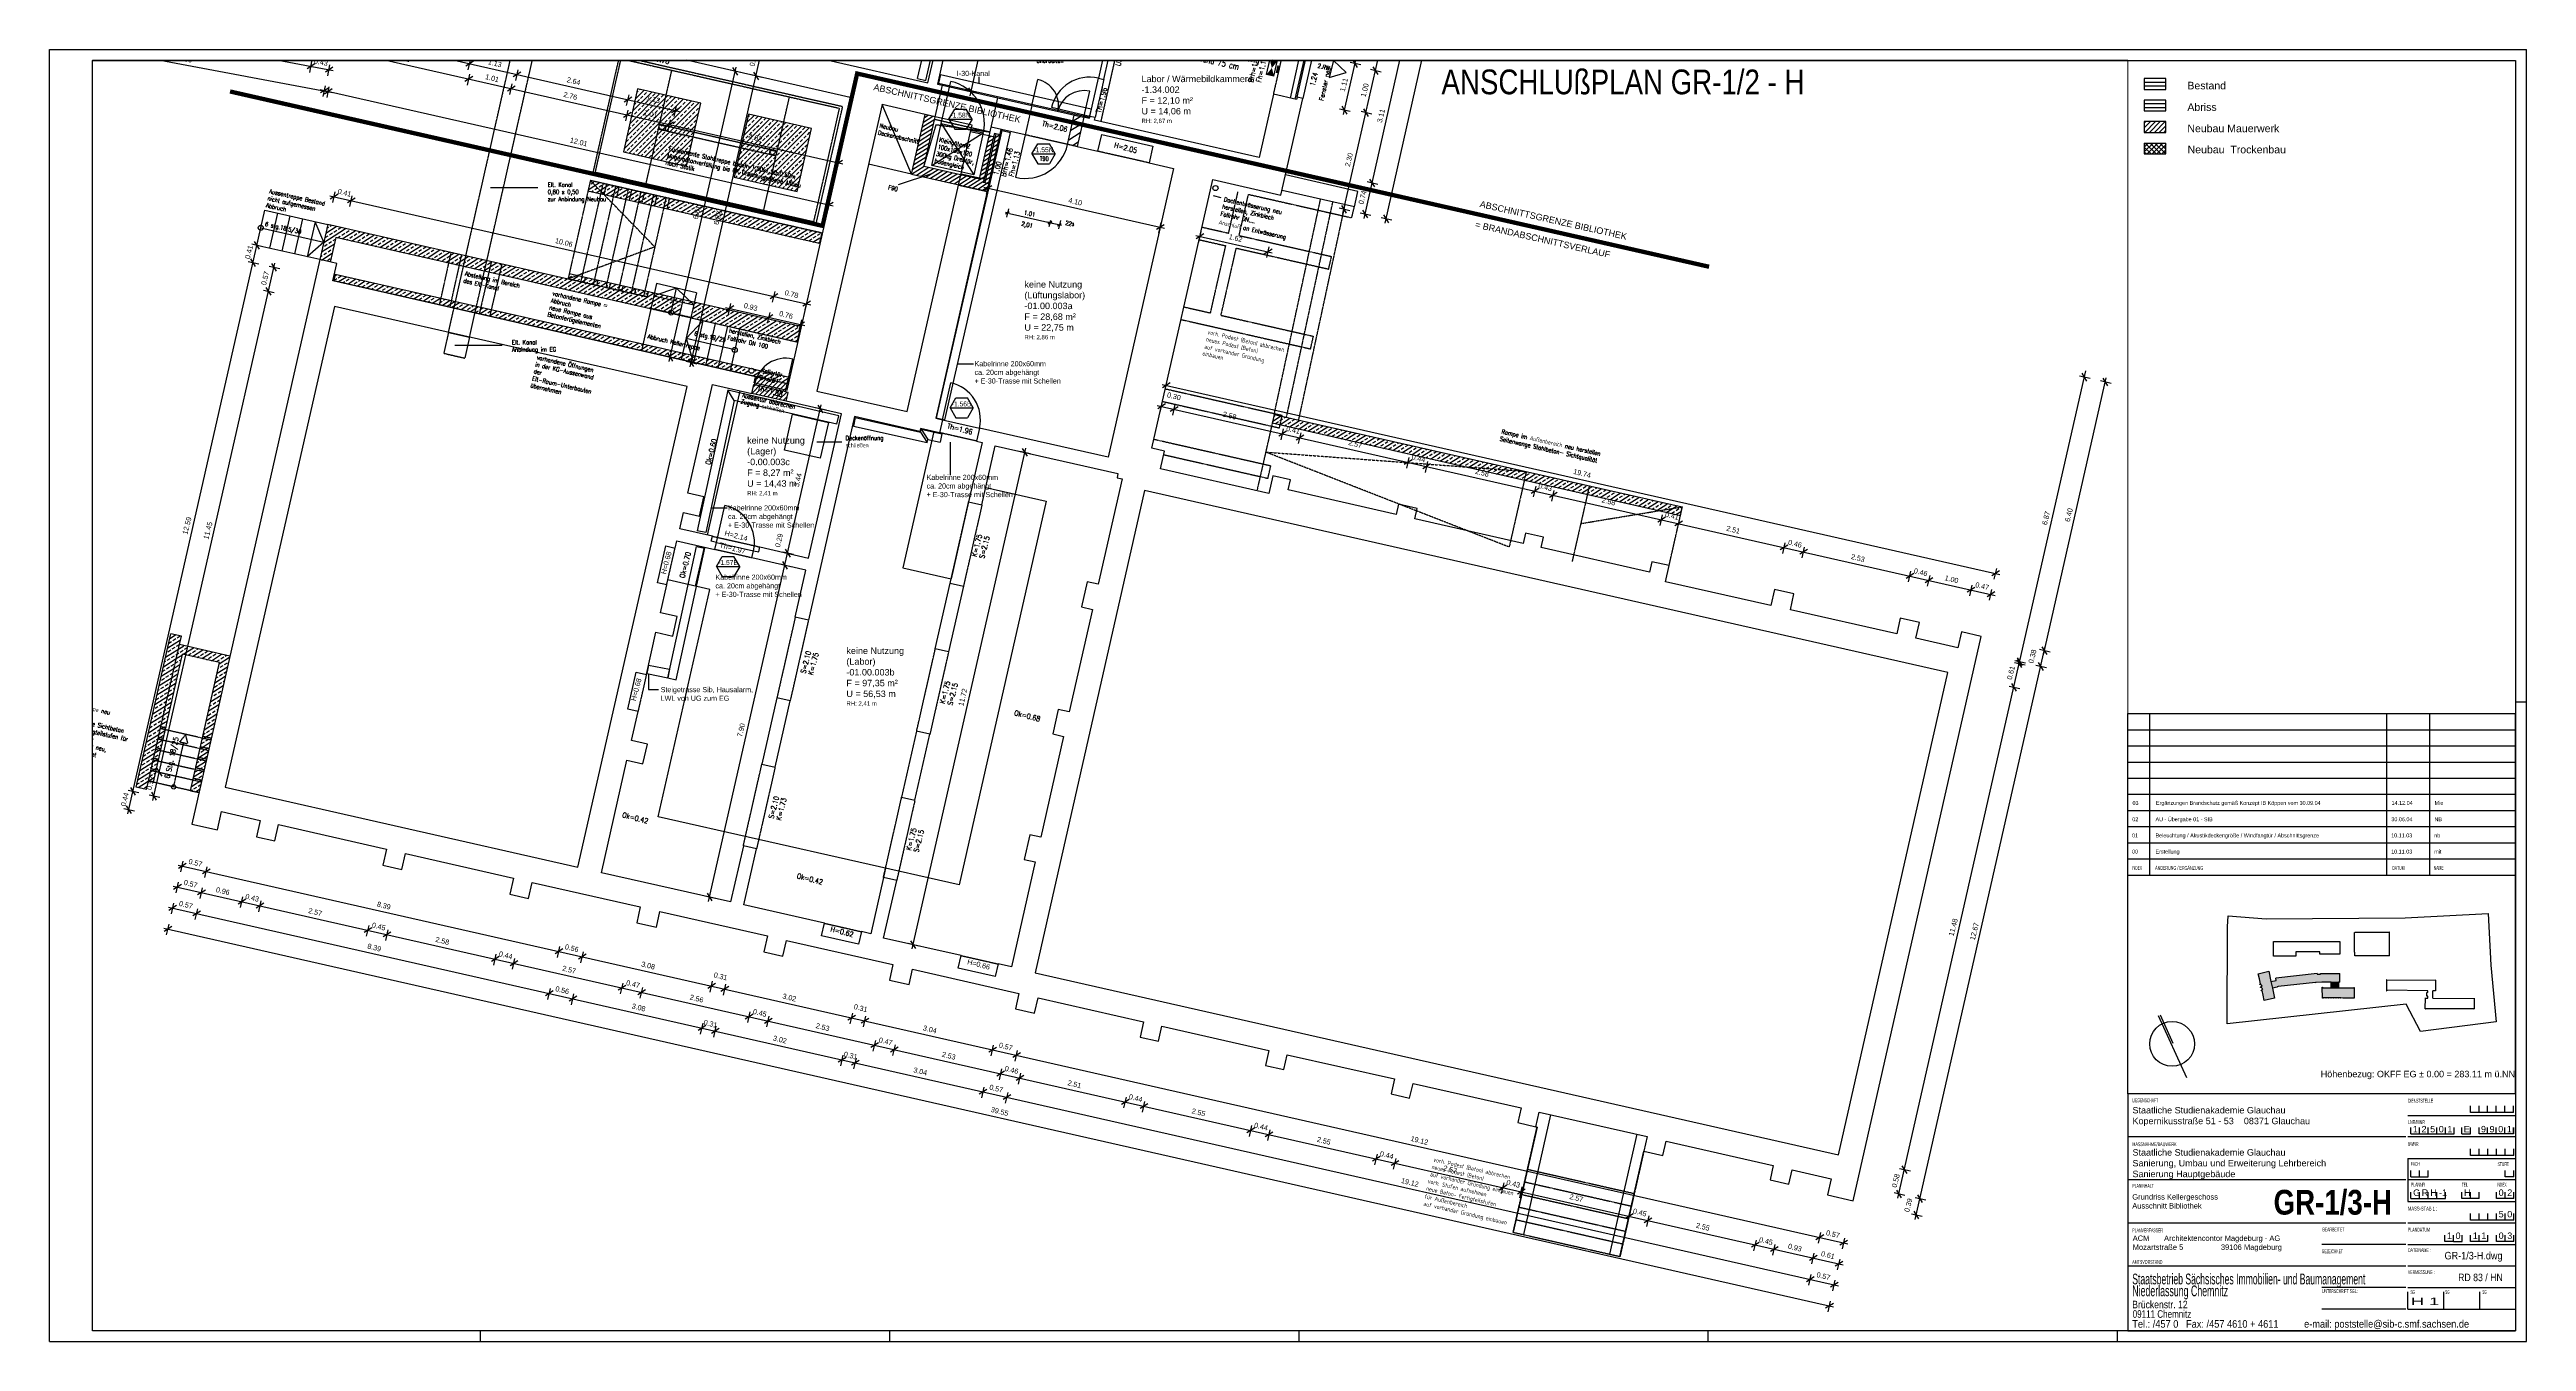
# Paper-space layout 'AFU-50-3' of a CAD drawing. Header units: metres. Extents: x 1 to 1151, y 1 to 601.
# The model-space entities are those that its viewports show. They can reach past a viewport. Long polylines and large blocks are cut down to what shows.
import ezdxf
from ezdxf.enums import TextEntityAlignment as Align

# ---------------------------------------------------------------- set-up
doc = ezdxf.new("R2010")
doc.units = ezdxf.units.M
doc.header["$LTSCALE"] = 0.03
for name, pattern in [('AUSGEZOGEN', [0]), ('GESTRICHELT', [9, 6, -3]), ('STRICHLINIE', [19.05, 12.7, -6.35]), ('VERDECKT', [9.525, 6.35, -3.175])]:
    doc.linetypes.add(name, pattern=pattern)
for name, color, linetype in [('1_Plankopf', 7, 'Continuous'), ('1_PLANRAHMEN', 7, 'Continuous'), ('A_abriss', 44, '_ABBRUCH'), ('A_ansicht', 9, 'Continuous'), ('A_bemaßung', 2, 'Continuous'), ('A_BRANDSCHUTZ', 10, 'Continuous'), ('A_Dach', 10, 'Continuous'), ('A_Deckenplan', 8, 'Continuous'), ('A_EINBAUTEN', 2, 'Continuous'), ('A_Elektro', 1, 'Continuous'), ('A_Fenster', 7, 'Continuous'), ('A_höhen', 3, 'Continuous'), ('A_Legende', 7, 'Continuous'), ('A_NR_TÜR', 1, 'Continuous'), ('A_räume', 5, 'Continuous'), ('A_schraffur', 10, 'Continuous'), ('A_text', 5, 'Continuous'), ('A_treppe', 3, 'Continuous'), ('A_TREPPE_NEU', 3, 'Continuous'), ('A_Tuernummern', 1, 'Continuous'), ('A_TXT-TUER', 1, 'Continuous'), ('A_türen', 9, 'Continuous'), ('A_verdeckt', 8, 'STRICHLINIE'), ('A_wände', 6, 'Continuous'), ('A_WÄNDE_NEU', 6, 'Continuous'), ('E__LEUCHTEN', 6, 'AUSGEZOGEN'), ('E__VERSYS', 2, 'AUSGEZOGEN'), ('Standard', 7, 'AUSGEZOGEN')]:
    doc.layers.add(name, color=color, linetype=linetype)
doc.styles.add('ARIAL', font='ARIAL.TTF')
doc.styles.add('ARIAL-F', font='ARIALBD.TTF', dxfattribs={"width": 0.8, "height": 1.15})
doc.styles.add('arial-n', font='ARIALN.TTF')
doc.styles.add('BOLDSIMP_FNT', font='TXT', dxfattribs={"height": 1})
doc.styles.add('NORM', font='simplex.shx', dxfattribs={"width": 0.7, "bigfont": 'bigfont.shx'})
doc.styles.add('S70', font='DIN.SHX', dxfattribs={"width": 0.8, "height": 0.1})
doc.styles.add('SIMPLEX', font='simplex.shx', dxfattribs={"width": 0.8, "height": 0.1})
doc.linetypes.add('_ABBRUCH', pattern='A,25,[101,cadkon.shx,S=3.5,R=0,X=0,Y=0],25', length=50)
doc.dimstyles.get("Standard").update_dxf_attribs({"dimtxt": 0.18, "dimasz": 0.18, "dimexe": 0.18, "dimexo": 0.0625, "dimgap": 0.09, "dimtad": 0, "dimtih": 1, "dimtoh": 1, "dimdec": 4, "dimzin": 0, "dimdsep": 46, "dimlunit": 3, "dimtxsty": 'Standard', "dimcen": 0.09, "dimadec": 0, "dimazin": 0, "dimtfac": 1, "dimtdec": 4, "dimtofl": 0, "dimtmove": 2, "dimatfit": 3, "dimfxl": 1, "dimtolj": 1, "dimtzin": 0, "dimarcsym": 0})
pattern_1 = [(32.2206, (230.59453, 138.27047), (-0.0846424, 0.1343027), []), (32.2206, (230.704, 138.24564), (-0.0846424, 0.1343027), [0.079375, -0.0396875])]
pattern_2 = [(32.2211, (234.75659, 151.19512), (-0.0846436, 0.134302), []), (32.2211, (234.86606, 151.17029), (-0.0846436, 0.134302), [0.079375, -0.0396875])]

# ---------------------------------------------------------------- blocks, each defined once
blk = doc.blocks.new('SLASH1')
at = {"layer": 'A_bemaßung', "color": 2, "linetype": 'Continuous'}
for p, q in [((0.07663, 0.07663), (-0.07319, -0.07319)), ((0, -0.14068), (0, 0.11466))]:
    blk.add_line(p, q, dxfattribs=at)
blk = doc.blocks.new('DIMCROSS')
at = {"color": 0, "linetype": 'ByBlock'}
blk.add_line((-1, 0), (1, 0), dxfattribs=at)
at = {"linetype": 'ByBlock'}
blk.add_line((-0.707107, -0.707107), (0.707107, 0.707107), dxfattribs=at)
blk = doc.blocks.new('*D58')
at = {"layer": 'A_bemaßung', "color": 1, "lineweight": -2}
for p, q in [((250.559, 151.562), (250.514, 151.367)), ((250.585, 151.453), (251.473, 151.252)), ((251.532, 151.289), (251.499, 151.143))]:
    blk.add_line(p, q, dxfattribs=at)
at = {"layer": 'Defpoints', "color": 0}
for p in [(250.789, 152.578), (251.763, 152.306), (251.521, 151.241)]:
    blk.add_point(p, dxfattribs=at)
at = {"layer": 'A_bemaßung', "color": 1, "lineweight": -2, "xscale": 0.05, "yscale": 0.05, "zscale": 0.05}
for p, rotation in [((250.536, 151.464), 167.2208625666842), ((251.521, 151.241), 347.2208625666843)]:
    blk.add_blockref('DIMCROSS', p, dxfattribs=dict(at, rotation=rotation))
at = {"layer": 'A_bemaßung', "color": 3, "insert": (251.051, 151.45), "char_height": 0.1, "attachment_point": 5, "rotation": 347.22086, "style": 'SIMPLEX'}
blk.add_mtext('\\A1;1.01', dxfattribs=at)
blk = doc.blocks.new('*D59')
at = {"layer": 'A_bemaßung', "color": 1, "lineweight": -2}
for p, q in [((251.57, 151.23), (251.692, 151.202)), ((251.763, 151.288), (251.719, 151.093))]:
    blk.add_line(p, q, dxfattribs=at)
at = {"layer": 'Defpoints', "color": 0}
for p in [(251.763, 152.306), (251.982, 152.256), (251.741, 151.191)]:
    blk.add_point(p, dxfattribs=at)
at = {"layer": 'A_bemaßung', "color": 1, "lineweight": -2, "xscale": 0.05, "yscale": 0.05, "zscale": 0.05}
for p, rotation in [((251.521, 151.241), 167.2208625666842), ((251.741, 151.191), 347.2208625666843)]:
    blk.add_blockref('DIMCROSS', p, dxfattribs=dict(at, rotation=rotation))
at = {"layer": 'A_bemaßung', "color": 3, "insert": (251.982, 151.216), "char_height": 0.1, "attachment_point": 5, "rotation": 347.22086, "style": 'SIMPLEX'}
blk.add_mtext('\\A1;22{\\A1\\H0.7x\\S5;}', dxfattribs=at)
blk = doc.blocks.new('Tür-Nr')
at = {"layer": 'A_NR_TÜR'}
for p, q in [((-0.057, -108.865), (0.077, -108.632)), ((0.077, -108.632), (0.347, -108.632)), ((0.481, -108.865), (0.347, -108.632)), ((-0.057, -108.865), (0.481, -108.865)), ((-0.057, -108.865), (0.077, -109.098)), ((0.077, -109.098), (0.347, -109.098)), ((0.481, -108.865), (0.347, -109.098))]:
    blk.add_line(p, q, dxfattribs=at)
at = {"layer": 'A_TXT-TUER', "style": 'arial-n', "flags": 4}
blk.add_attdef('TÜR-NR.', text='', height=0.113, dxfattribs=at).set_placement((0.211, -108.772), align=Align.MIDDLE_CENTER)
at = {"layer": 'A_TXT-TUER', "style": 'NORM', "width": 0.7}
for tag, flags, p in [('BRANDSCHUTZ', 4, (0.229, -108.981)), ('DIN', 5, (0.214, -109.198)), ('ABMESSUNG', 5, (0.214, -109.333)), ('WANDART', 5, (0.214, -109.601)), ('MATERIAL', 5, (0.214, -109.467)), ('ZARGE', 5, (0.214, -109.736)), ('BESCHLÄGE', 5, (0.214, -110.005)), ('SONSTIGES', 5, (0.214, -110.139)), ('SCHLOSS', 5, (0.214, -109.87))]:
    blk.add_attdef(tag, text='', height=0.0784, dxfattribs=dict(at, flags=flags)).set_placement(p, align=Align.MIDDLE_CENTER)
blk = doc.blocks.new('PU1')
at = {"color": 3}
for p, q in [((-119, -55), (-119, 70)), ((-119, 70), (131, 70)), ((131, -55), (131, 70)), ((-119, -55), (131, -55)), ((-56, -87), (69, -87)), ((6, -118), (-56, -87)), ((6, -118), (69, -87))]:
    blk.add_line(p, q, dxfattribs=at)
for points in [[(-119, 70), (-119, -55), (131, -55), (131, 70)], [(69, -87), (-56, -87), (6, -118)]]:
    blk.add_solid(points, dxfattribs=at)
blk = doc.blocks.new('A$C2D1211C5')
at = {"layer": 'E__LEUCHTEN', "color": 7, "linetype": 'Continuous', "ltscale": 5, "xscale": 0.001397000000005459, "yscale": 0.001396999999997206, "zscale": 0.001397, "rotation": 77.5100441353164}
blk.add_blockref('PU1', (95.761, 4.779), dxfattribs=at)
blk = doc.blocks.new('A$C1B684F00')
at = {"layer": 'E__VERSYS', "linetype": 'Continuous', "ltscale": 5}
h = blk.add_hatch(dxfattribs=at)
h.set_pattern_fill('ANSI31,I', color=3, scale=0.05, angle=78.17041, style=2)
h.set_pattern_definition([(123.170415, (-160.92067, -150.04212), (-0.1328812, -0.08685706), [])])
h.paths.add_polyline_path([(87.595, -3.667), (87.749, -3.906), (87.764, -3.835), (87.61, -3.595)])
at = {"layer": 'E__VERSYS', "color": 3}
for p, q in [((87.524, 4.541), (88.106, 7.038)), ((87.719, 4.496), (88.3, 6.993)), ((87.524, 4.541), (87.719, 4.496)), ((83.121, -2.693), (82.415, -5.957)), ((83.274, -2.934), (83.121, -2.693)), ((85.7, -3.285), (83.121, -2.693)), ((83.274, -2.934), (82.61, -5.999)), ((85.655, -3.48), (83.274, -2.934)), ((85.655, -3.48), (85.7, -3.285)), ((81.727, -9.373), (82.396, -6.32)), ((82.396, -6.32), (82.591, -6.362)), ((82.61, -5.999), (82.415, -5.957)), ((81.922, -9.416), (82.591, -6.362)), ((81.279, -9.079), (81.241, -9.275)), ((81.279, -9.079), (81.766, -9.173)), ((81.766, -9.173), (81.728, -9.369)), ((81.241, -9.275), (81.728, -9.369)), ((81.727, -9.373), (81.922, -9.416))]:
    blk.add_line(p, q, dxfattribs=at)
at = {"layer": 'E__VERSYS', "color": 3, "linetype": 'Continuous', "ltscale": 5}
for p, q in [((87.965, -3.333), (89.489, 3.336)), ((88.16, -3.378), (89.684, 3.291)), ((89.489, 3.336), (89.684, 3.291)), ((86.08, -3.33), (86.037, -3.526)), ((86.08, -3.33), (87.595, -3.667)), ((87.965, -3.333), (88.16, -3.378)), ((86.037, -3.526), (87.749, -3.906)), ((87.595, -3.667), (87.61, -3.595)), ((87.595, -3.667), (87.749, -3.906)), ((87.61, -3.595), (87.764, -3.835)), ((87.61, -3.595), (88.095, -3.704)), ((87.749, -3.906), (87.764, -3.835)), ((87.764, -3.835), (88.051, -3.899)), ((88.095, -3.704), (88.051, -3.899))]:
    blk.add_line(p, q, dxfattribs=at)
at = {"layer": 'E__VERSYS', "color": 7, "linetype": 'Continuous', "ltscale": 5}
for p, q in [((88.457, -2.078), (88.829, -2.078)), ((88.294, -4.665), (88.294, -3.899)), ((82.735, -5.424), (83.107, -5.424))]:
    blk.add_line(p, q, dxfattribs=at)
at = {"layer": 'E__VERSYS', "color": 7, "char_height": 0.12, "attachment_point": 1}
for insert in [(88.85, -2.018), (87.737, -4.657), (83.127, -5.365), (82.836, -6.975)]:
    blk.add_mtext('Kabelrinne 200x60mm\\Pca. 20cm abgehängt\\P+ E-30-Trasse mit Schellen', dxfattribs=dict(at, insert=insert))
blk = doc.blocks.new('A$C775701B2')
at = {"layer": 'E__VERSYS', "color": 1, "linetype": 'Continuous', "ltscale": 5}
for p, q in [((88.06, 4.634), (88.016, 4.439)), ((88.06, 4.634), (91.554, 3.84)), ((88.016, 4.439), (91.509, 3.645)), ((91.554, 3.84), (91.509, 3.645))]:
    blk.add_line(p, q, dxfattribs=at)
at = {"layer": 'E__VERSYS', "color": 7, "linetype": 'Continuous', "ltscale": 5}
blk.add_line((88.959, 4.43), (88.959, 4.582), dxfattribs=at)
at = {"layer": 'E__VERSYS', "color": 7, "insert": (89.204, 4.601), "char_height": 0.12, "attachment_point": 9}
blk.add_mtext('{\\C1;I-30-Kanal}', dxfattribs=at)
blk = doc.blocks.new('A$C5C7B2202')
at = {"layer": 'E__VERSYS', "color": 7, "insert": (81.564, -9.586), "char_height": 0.12, "attachment_point": 1}
blk.add_mtext('Steigetrasse Sib, Hausalarm, \\PLWL von UG zum EG', dxfattribs=at)
at = {"layer": 'E__VERSYS', "color": 7, "annotation_type": 0, "has_hookline": 1, "hookline_direction": 0, "text_width": 2.98}
blk.add_leader([(81.278, -9.277), (81.278, -9.646), (81.514, -9.646)], dimstyle='Standard', override={"dimtxt": 0.12, "dimasz": 0.05, "dimexe": 0.1, "dimgap": 0.05, "dimtad": 0, "dimtih": 0, "dimtoh": 0, "dimdec": 2, "dimrnd": 0.0025, "dimlunit": 2, "dimdle": 0.025, "dimclrd": 7, "dimclre": 7, "dimclrt": 7, "dimtdec": 2, "dimtix": 1, "dimldrblk": 'None', "dimtvp": 1}, dxfattribs=at)

msp = doc.modelspace()

# ---------------------------------------------------------------- hatches: boundary and pattern name
at = {"layer": 'A_schraffur'}
h = msp.add_hatch(dxfattribs=at)
h.set_pattern_fill('ANSI31', color=256, scale=0.025, style=0)
h.paths.add_polyline_path([(243.25152, 155.71623), (242.14953, 155.9662), (242.07872, 155.6541), (243.18072, 155.40415)])
h.paths.add_polyline_path([(242.07872, 155.6541), (242.04554, 155.50782), (243.14754, 155.25787), (243.18072, 155.40415)])
h.paths.add_polyline_path([(242.04554, 155.50782), (242.03006, 155.43957), (242.08858, 155.42629), (243.07355, 155.20285), (243.13209, 155.18961), (243.14754, 155.25787)])
h.paths.add_polyline_path([(242.08858, 155.42629), (242.04736, 155.24456), (243.03234, 155.0211), (243.07355, 155.20285)])
h = msp.add_hatch(dxfattribs=at)
h.set_pattern_fill('ANSI33', color=256, scale=0.025, style=0)
h.paths.add_polyline_path([(241.61896, 152.88027), (243.0818, 152.54846), (243.41362, 154.0113), (241.95078, 154.34311)])
h.paths.add_polyline_path([(244.19359, 152.29627), (245.65643, 151.96446), (245.98824, 153.4273), (244.5254, 153.75911)])
h = msp.add_hatch(dxfattribs=at)
h.set_pattern_fill('ANSI31', color=256, scale=0.025, style=0)
h.set_pattern_definition([(32.2204, (248.311205, 152.36796), (-0.042321, 0.0671515), [])])
h.paths.add_polyline_path([(248.85928, 153.6994), (248.62523, 153.75249), (248.3112, 152.36796), (249.40008, 152.12098), (249.45317, 152.35503), (248.59834, 152.54892)])
h.paths.add_polyline_path([(250.10664, 152.14638), (250.00913, 152.1685), (249.975, 152.17624), (249.99268, 152.25426), (249.89028, 152.27749), (249.88562, 152.25694), (249.45317, 152.35503), (249.40008, 152.12098), (249.99728, 151.98552), (250.08231, 152.03911)])
h.paths.add_polyline_path([(250.21391, 153.22951), (250.11152, 153.25273), (249.89028, 152.27749), (249.99268, 152.25426)])
h.paths.add_polyline_path([(250.26575, 153.29978), (250.23162, 153.30754), (250.21391, 153.22951), (249.99268, 152.25426), (249.975, 152.17624), (250.00913, 152.1685)])
h.paths.add_polyline_path([(250.36327, 153.27765), (250.26575, 153.29978), (250.00913, 152.1685), (250.10664, 152.14638)])
h = msp.add_hatch(dxfattribs=at)
h.set_pattern_fill('ANSI31', color=10, scale=0.05, style=0)
h.set_pattern_definition([(212.221, (250.94788, 153.27834), (0.084643, -0.134302), [])])
h.paths.add_polyline_path([(251.93286, 153.05493), (252.15231, 153.0051), (252.30717, 153.68778), (252.08771, 153.73756)])
h = msp.add_hatch(dxfattribs=at)
h.set_pattern_fill('ANSI33', color=256, scale=0.025, style=0)
h.set_pattern_definition(pattern_2)
h.paths.add_polyline_path([(240.85259, 152.2168), (240.79741, 151.97297), (241.08986, 151.90664), (241.10193, 151.95988)])
h.paths.add_polyline_path([(241.14516, 152.15044), (240.85259, 152.2168), (241.10193, 151.95988)])
h.paths.add_polyline_path([(241.22318, 152.13274), (241.14516, 152.15044), (241.10193, 151.95988), (241.16843, 151.89136)])
h.paths.add_polyline_path([(241.43773, 152.08408), (241.22318, 152.13274), (241.16843, 151.89136), (241.1716, 151.8881), (241.38243, 151.84028)])
h.paths.add_polyline_path([(241.51574, 152.06638), (241.43773, 152.08408), (241.38243, 151.84028), (241.46045, 151.82258)])
h.paths.add_polyline_path([(241.73029, 152.01771), (241.51574, 152.06638), (241.46045, 151.82258), (241.675, 151.77392)])
h.paths.add_polyline_path([(241.80831, 152.00002), (241.73029, 152.01771), (241.675, 151.77392), (241.75302, 151.75622)])
h.paths.add_polyline_path([(242.02286, 151.95135), (241.80831, 152.00002), (241.75302, 151.75622), (241.96757, 151.70756)])
h.paths.add_polyline_path([(242.10088, 151.93366), (242.02286, 151.95135), (241.96757, 151.70756), (242.04559, 151.68987)])
h.paths.add_polyline_path([(242.31543, 151.88499), (242.10088, 151.93366), (242.04559, 151.68987), (242.26013, 151.6412)])
h.paths.add_polyline_path([(242.39345, 151.86729), (242.31543, 151.88499), (242.26013, 151.6412), (242.33816, 151.62351)])
h.paths.add_polyline_path([(242.608, 151.81863), (242.39345, 151.86729), (242.33816, 151.62351), (242.5527, 151.57485)])
h.paths.add_polyline_path([(242.68602, 151.80093), (242.608, 151.81863), (242.5527, 151.57485), (242.63073, 151.55715)])
h.paths.add_polyline_path([(243.50069, 151.61614), (242.68602, 151.80093), (242.63073, 151.55715), (243.4454, 151.37237)])
h.paths.add_polyline_path([(243.98833, 151.50553), (243.50069, 151.61614), (243.4454, 151.37237), (243.93304, 151.26177)])
h.paths.add_polyline_path([(246.20703, 151.00227), (243.98833, 151.50553), (243.93304, 151.26177), (246.15174, 150.75854)])
h.paths.add_polyline_path([(243.36071, 151.27337), (243.44549, 151.61089), (243.27091, 151.65474), (243.18614, 151.31722)], flags=9)
h.paths.add_polyline_path([(243.84357, 151.14187), (243.93712, 151.5143), (243.76254, 151.55815), (243.669, 151.18572)], flags=9)
h = msp.add_hatch(dxfattribs=at)
h.set_pattern_fill('ANSI33', color=256, scale=0.025, style=0)
h.set_pattern_definition(pattern_1)
h.paths.add_polyline_path([(237.96272, 150.46795), (234.75659, 151.19512), (234.57184, 150.38065), (234.81565, 150.32534), (234.94509, 150.89602), (237.90741, 150.22414)])
h.paths.add_polyline_path([(238.45033, 150.35735), (237.96272, 150.46795), (237.90741, 150.22414), (238.39503, 150.11355)])
h = msp.add_hatch(dxfattribs=at)
h.set_pattern_fill('ANSI33', color=256, scale=0.025, style=0)
h.set_pattern_definition(pattern_1)
h.paths.add_polyline_path([(242.33968, 149.59826), (242.19389, 149.63132), (242.16735, 149.5143), (240.33398, 149.93013), (240.33391, 149.9301), (240.33392, 149.93014), (238.45033, 150.35735), (238.39503, 150.11355), (242.25783, 149.23743)])
h.paths.add_polyline_path([(240.5402, 150.0064), (240.36046, 150.04717), (240.33398, 149.93013)], flags=17)
h.paths.add_polyline_path([(240.65303, 149.98081), (240.5402, 150.0064), (240.33398, 149.93013), (240.62649, 149.86378)], flags=17)
h.paths.add_polyline_path([(240.73105, 149.96311), (240.65303, 149.98081), (240.62649, 149.86378), (240.70451, 149.84609)], flags=17)
h.paths.add_polyline_path([(240.9456, 149.91445), (240.73105, 149.96311), (240.70451, 149.84609), (240.91906, 149.79743)], flags=17)
h.paths.add_polyline_path([(241.02362, 149.89676), (240.9456, 149.91445), (240.91906, 149.79743), (240.99708, 149.77973)], flags=17)
h.paths.add_polyline_path([(241.23817, 149.84809), (241.02362, 149.89676), (240.99708, 149.77973), (241.21162, 149.73107)], flags=17)
h.paths.add_polyline_path([(241.31619, 149.8304), (241.23817, 149.84809), (241.21162, 149.73107), (241.28965, 149.71338)], flags=17)
h.paths.add_polyline_path([(241.53074, 149.78173), (241.31619, 149.8304), (241.28965, 149.71338), (241.50419, 149.66471)], flags=17)
h.paths.add_polyline_path([(241.60876, 149.76404), (241.53074, 149.78173), (241.50419, 149.66471), (241.58221, 149.64702)], flags=17)
h.paths.add_polyline_path([(241.82331, 149.71538), (241.60876, 149.76404), (241.58221, 149.64702), (241.79676, 149.59836)], flags=17)
h.paths.add_polyline_path([(241.90132, 149.69768), (241.82331, 149.71538), (241.79676, 149.59836), (241.87478, 149.58066)], flags=17)
h.paths.add_polyline_path([(242.11588, 149.64902), (241.90132, 149.69768), (241.87478, 149.58066), (242.08933, 149.532)], flags=17)
h.paths.add_polyline_path([(242.19389, 149.63132), (242.11588, 149.64902), (242.08933, 149.532), (242.16735, 149.5143)], flags=16)
h.paths.add_polyline_path([(242.43563, 149.57649), (242.33968, 149.59826), (242.32639, 149.53968)])
h.paths.add_polyline_path([(242.80291, 149.49319), (242.43563, 149.57649), (242.32639, 149.53968), (242.78962, 149.4346)])
h.paths.add_polyline_path([(243.00857, 149.44654), (242.80291, 149.49319), (242.78962, 149.4346), (242.99528, 149.38795)])
h.paths.add_polyline_path([(243.17017, 149.40989), (243.00857, 149.44654), (242.99528, 149.38795), (243.25285, 149.32953)])
h.paths.add_polyline_path([(243.4962, 149.33594), (243.26614, 149.38812), (243.1843, 149.0273), (243.41436, 148.97512)])
h.paths.add_polyline_path([(245.73834, 148.8274), (243.4962, 149.33594), (243.41436, 148.97512), (245.6565, 148.46659)])
h.paths.add_polyline_path([(242.99528, 149.38795), (242.78962, 149.4346), (242.73836, 149.20862, -0.41421356), (242.7823, 149.1389), (242.93113, 149.10514)])
h.paths.add_polyline_path([(242.78962, 149.4346), (242.32639, 149.53968), (242.26224, 149.25686), (242.66863, 149.16468, -0.41421356), (242.73836, 149.20862)])
h.paths.add_polyline_path([(242.73836, 149.20862, 0.41421356), (242.66863, 149.16468), (242.72547, 149.15179)])
h.paths.add_polyline_path([(242.73836, 149.20862), (242.72547, 149.15179), (242.7823, 149.1389, 0.41421356)])
h.paths.add_polyline_path([(242.66863, 149.16468), (242.26224, 149.25686), (242.25783, 149.23743), (242.66765, 149.14448, -0.08739512)])
h.paths.add_polyline_path([(242.7823, 149.1389), (242.66863, 149.16468, 0.08739512), (242.66765, 149.14448), (242.77448, 149.12025, 0.08738427)])
h.paths.add_polyline_path([(242.93113, 149.10514), (242.7823, 149.1389, -0.08738427), (242.77448, 149.12025), (242.92673, 149.08572)])
h.paths.add_polyline_path([(243.1887, 149.04671), (242.93113, 149.10514), (242.92673, 149.08572), (243.1843, 149.0273)])
h = msp.add_hatch(dxfattribs=at)
h.set_pattern_fill('ANSI33', color=256, scale=0.025, style=0)
h.set_pattern_definition(pattern_1)
h.paths.add_polyline_path([(237.72269, 149.40979), (234.92742, 150.04384), (234.89425, 149.89755), (237.6895, 149.2635)])
h.paths.add_polyline_path([(238.2103, 149.29918), (237.72269, 149.40979), (237.6895, 149.2635), (238.17712, 149.1529)])
h.paths.add_polyline_path([(242.07309, 148.42299), (238.2103, 149.29918), (238.17712, 149.1529), (242.03991, 148.2767)])
h = msp.add_hatch(dxfattribs=at)
h.set_pattern_fill('ANSI33', color=256, scale=0.025, style=0)
h.set_pattern_definition(pattern_1)
h.paths.add_polyline_path([(242.74198, 148.27126), (242.07309, 148.42299), (242.03991, 148.2767), (242.7088, 148.12498)])
h.paths.add_polyline_path([(242.99955, 148.21284), (242.74198, 148.27126), (242.7088, 148.12498), (242.96637, 148.06655)])
h.paths.add_polyline_path([(243.1909, 148.16943), (242.99955, 148.21284), (242.96637, 148.06655), (243.19643, 148.01437), (243.21417, 148.09257)])
h.paths.add_polyline_path([(243.22962, 148.16065), (243.1909, 148.16943), (243.21417, 148.09257)])
h.paths.add_polyline_path([(243.28237, 148.14869), (243.22962, 148.16065), (243.21417, 148.09257), (243.2409, 148.00428), (243.24919, 148.0024)])
h.paths.add_polyline_path([(243.56519, 148.08454), (243.28237, 148.14869), (243.24919, 148.0024), (243.532, 147.93825)])
h.paths.add_polyline_path([(243.848, 148.02039), (243.56519, 148.08454), (243.532, 147.93825), (243.81482, 147.8741)])
h.paths.add_polyline_path([(244.13082, 147.95623), (243.848, 148.02039), (243.81482, 147.8741), (244.09764, 147.80995)])
h.paths.add_polyline_path([(244.57106, 147.85637), (244.13082, 147.95623), (244.09764, 147.80995), (244.72452, 147.66775, -0.05395565), (244.80663, 147.80294), (244.63699, 147.84142, -0.24800131), (244.65157, 147.78728, -1), (244.53455, 147.81382, -0.24800804)])
h.paths.add_polyline_path([(245.45799, 147.65519), (244.80663, 147.80294, 0.05395565), (244.72452, 147.66775), (245.42481, 147.50891)])
h.paths.add_polyline_path([(245.47176, 147.65207), (245.45799, 147.65519), (245.42481, 147.50891), (245.43858, 147.50579)])
h.paths.add_polyline_path([(244.81826, 147.8922), (245.33885, 147.77411), (245.2688, 147.46529), (244.74821, 147.58338)], flags=9)
h = msp.add_hatch(dxfattribs=at)
h.set_pattern_fill('ANSI31', color=256, scale=0.025, style=0)
h.paths.add_polyline_path([(244.71818, 147.65384, 0.04857807), (244.67335, 147.5186), (245.39013, 147.35602), (245.4215, 147.4943)])
h.paths.add_polyline_path([(244.67337, 147.51859), (244.66341, 147.47473), (245.38019, 147.31214), (245.39014, 147.35602)])
h.paths.add_polyline_path([(244.71818, 147.65384), (244.6852, 147.66132), (244.65387, 147.52302), (244.67335, 147.5186, -0.04857807)])
h.paths.add_polyline_path([(245.44989, 147.48786), (245.4215, 147.4943), (245.39013, 147.35603), (245.41853, 147.3496)])
h.paths.add_polyline_path([(245.44359, 147.29776), (245.38019, 147.31215), (245.38019, 147.31214), (244.66341, 147.47473), (244.6439, 147.47915), (244.59746, 147.27437), (245.39712, 147.09298)])
h.paths.add_polyline_path([(244.81826, 147.8922), (245.33885, 147.77411), (245.2688, 147.46529), (244.74821, 147.58338)], flags=9)
h.paths.add_polyline_path([(244.70536, 147.31965), (245.30783, 147.16384), (245.35289, 147.3381), (244.75043, 147.49391)], flags=9)
h = msp.add_hatch(dxfattribs=at)
h.set_pattern_fill('ANSI33', color=256, scale=0.025, style=0)
h.set_pattern_definition(pattern_2)
edge = h.paths.add_edge_path()
edge.add_line((266.15769, 144.43396), (266.20194, 144.629))
edge.add_line((266.15769, 144.43396), (256.68199, 146.58361))
edge.add_line((266.20193, 144.629), (256.72613, 146.77868))
edge.add_line((256.72613, 146.77868), (256.6821, 146.58359))
h = msp.add_hatch(dxfattribs=at)
h.set_pattern_fill('ANSI33', color=256, scale=0.025, style=0)
h.set_pattern_definition(pattern_1)
h.paths.add_polyline_path([(232.48368, 141.17454), (231.50844, 141.39573), (231.46418, 141.20062), (232.2443, 141.02368), (231.85728, 139.31709), (232.05232, 139.27285)])
h.paths.add_polyline_path([(232.05232, 139.27285), (231.85728, 139.31709), (231.84622, 139.26832), (232.04126, 139.22408)])
h.paths.add_polyline_path([(232.04126, 139.22408), (231.84622, 139.26832), (231.80199, 139.07328), (231.99702, 139.02904)])
h.paths.add_polyline_path([(231.99702, 139.02904), (231.80199, 139.07328), (231.79093, 139.02451), (231.98596, 138.98027)])
h.paths.add_polyline_path([(231.98596, 138.98027), (231.79093, 139.02451), (231.7467, 138.82947), (231.94172, 138.78524)])
h.paths.add_polyline_path([(231.94172, 138.78524), (231.7467, 138.82947), (231.73564, 138.7807), (231.93066, 138.73647)])
h.paths.add_polyline_path([(231.93066, 138.73647), (231.73564, 138.7807), (231.69141, 138.58566), (231.88642, 138.54143)])
h.paths.add_polyline_path([(231.88642, 138.54143), (231.69141, 138.58566), (231.68035, 138.53689), (231.87535, 138.49266)])
h.paths.add_polyline_path([(231.87535, 138.49266), (231.68035, 138.53689), (231.63612, 138.34186), (231.83111, 138.29762)])
h.paths.add_polyline_path([(231.83111, 138.29762), (231.63612, 138.34186), (231.62506, 138.29308), (231.82005, 138.24885)])
h.paths.add_polyline_path([(231.82005, 138.24885), (231.62506, 138.29308), (231.56977, 138.04928), (231.76475, 138.00506)])
h.paths.add_polyline_path([(231.50844, 141.39573), (231.31342, 141.43997), (230.88209, 139.53828), (230.99912, 139.51173), (231.38619, 141.21831), (231.46418, 141.20062)])
h.paths.add_polyline_path([(230.99912, 139.51173), (230.88209, 139.53828), (230.87103, 139.48951), (230.98806, 139.46296)], flags=17)
h.paths.add_polyline_path([(230.98806, 139.46296), (230.87103, 139.48951), (230.82679, 139.29447), (230.94382, 139.26792)], flags=17)
h.paths.add_polyline_path([(230.94382, 139.26792), (230.82679, 139.29447), (230.81573, 139.2457), (230.93276, 139.21916)], flags=17)
h.paths.add_polyline_path([(230.93276, 139.21916), (230.81573, 139.2457), (230.77149, 139.05066), (230.88852, 139.02412)], flags=17)
h.paths.add_polyline_path([(230.88852, 139.02412), (230.77149, 139.05066), (230.76043, 139.00189), (230.87746, 138.97535)], flags=17)
h.paths.add_polyline_path([(230.87746, 138.97535), (230.76043, 139.00189), (230.7162, 138.80685), (230.83322, 138.78031)], flags=17)
h.paths.add_polyline_path([(230.83322, 138.78031), (230.7162, 138.80685), (230.70513, 138.75809), (230.82216, 138.73154)], flags=17)
h.paths.add_polyline_path([(230.82216, 138.73154), (230.70513, 138.75809), (230.6609, 138.56305), (230.77792, 138.5365)], flags=17)
h.paths.add_polyline_path([(230.77792, 138.5365), (230.6609, 138.56305), (230.64984, 138.51428), (230.76686, 138.48773)], flags=17)
h.paths.add_polyline_path([(230.76686, 138.48773), (230.64984, 138.51428), (230.59454, 138.27048), (230.71157, 138.24393)], flags=17)
h.paths.add_polyline_path([(231.31342, 141.43997), (231.35766, 141.63501), (231.11385, 141.69031), (230.30649, 138.13072), (230.5503, 138.07542), (230.59454, 138.27048)])
h.paths.add_polyline_path([(230.68078, 138.02124), (230.76995, 138.37621), (230.59537, 138.42006), (230.50621, 138.06509)], flags=9)

# ---------------------------------------------------------------- linework, layer by layer
at = {"layer": 'A_abriss', "ltscale": 0.5}
for p, q in [((242.08858, 155.42629), (243.07355, 155.20285)), ((251.10275, 153.961), (251.23934, 154.56319)), ((252.30717, 153.68778), (252.44376, 154.29)), ((249.45783, 152.37558), (249.67906, 153.35082)), ((250.21391, 153.22951), (249.99268, 152.25426)), ((250.26575, 153.29978), (250.00913, 152.1685)), ((233.5861, 151.46058), (233.40138, 150.64621)), ((233.87867, 151.39421), (233.69395, 150.57985)), ((234.17124, 151.32785), (233.98652, 150.51349)), ((234.46381, 151.26149), (234.27909, 150.44712)), ((234.66401, 150.78794), (234.46381, 151.26149)), ((233.20118, 151.11976), (234.66401, 150.78794)), ((234.66401, 150.78794), (234.27909, 150.44712)), ((242.39054, 149.82249), (242.0366, 148.26213)), ((242.85377, 149.71742), (242.32639, 149.53968)), ((242.32639, 149.53968), (243.25285, 149.32953)), ((243.317, 149.61234), (242.39054, 149.82249)), ((242.72547, 149.15179), (242.85377, 149.71742)), ((242.85377, 149.71742), (243.25285, 149.32953)), ((243.317, 149.61234), (242.96307, 148.05198)), ((242.26224, 149.25686), (243.1887, 149.04671)), ((243.1887, 149.04671), (242.96307, 148.05198)), ((243.07588, 148.54935), (243.46709, 148.96304)), ((243.18427, 149.02719), (245.67111, 148.46311)), ((243.46709, 148.96304), (243.24588, 147.98783)), ((244.20493, 148.28298), (243.07588, 148.54935)), ((243.07588, 148.54935), (243.24588, 147.98783)), ((243.74991, 148.89889), (243.5287, 147.92368)), ((244.03272, 148.83474), (243.81151, 147.85953)), ((244.31554, 148.77059), (244.09433, 147.79538)), ((245.39013, 147.35602), (245.55272, 148.07281)), ((245.38019, 147.31214), (244.66341, 147.47473)), ((244.67337, 147.51859), (245.39013, 147.35602))]:
    msp.add_line(p, q, dxfattribs=at)
for points in [[(249.02548, 154.43216), (250.31283, 154.14017)], [(250.392, 153.40442), (250.36327, 153.27765), (250.36327, 153.27765), (250.26575, 153.29978), (250.23162, 153.30754), (250.21391, 153.22951), (249.67906, 153.35082), (249.71413, 153.5055), (248.85928, 153.6994)], [(249.39787, 152.11122), (249.45783, 152.37558), (249.99268, 152.25426), (249.975, 152.17624), (250.00913, 152.1685), (250.10665, 152.14638), (250.06438, 151.96004)]]:
    msp.add_lwpolyline(points, dxfattribs=at)
msp.add_lwpolyline([(233.29354, 151.52694), (234.75638, 151.19512), (234.57165, 150.38076), (233.10881, 150.71258)], close=True, dxfattribs=at)
for centre in [(233.20118, 151.11976), (242.72547, 149.15179), (244.20493, 148.28298)]:
    msp.add_circle(centre, 0.05828, dxfattribs=at)
for centre, radius, start, end in [((251.10275, 153.961), 0.6175, 347.219382, 77.22029), ((252.30717, 153.68778), 0.6175, 77.220905, 167.218399), ((245.39013, 147.35602), 0.73499, 77.221512, 167.220998)]:
    msp.add_arc(centre, radius, start, end, dxfattribs=at)
at = {"layer": 'A_ansicht', "linetype": 'STRICHLINIE'}
for p, q in [((241.52404, 155.10642), (240.90089, 152.35921)), ((240.96935, 152.41238), (241.56662, 155.04549)), ((246.70276, 153.93173), (241.52404, 155.10642)), ((241.56662, 155.04549), (246.63806, 153.89514)), ((242.73692, 154.78004), (242.13965, 152.14692)), ((245.46757, 154.16064), (244.87028, 151.52754)), ((246.04079, 151.26203), (246.63806, 153.89514)), ((246.70276, 153.93173), (246.07961, 151.18452)), ((245.15632, 152.7885), (242.42567, 153.40789)), ((242.44888, 153.5103), (242.42831, 153.4196)), ((242.58434, 153.38421), (242.42831, 153.4196)), ((242.60425, 153.47198), (242.44822, 153.50737)), ((245.18154, 152.89967), (242.45089, 153.51907)), ((242.60425, 153.47198), (242.58434, 153.38421)), ((240.96935, 152.41238), (246.04079, 151.26203)), ((245.02285, 152.92337), (245.00294, 152.8356)), ((245.15898, 152.8002), (245.00294, 152.8356)), ((245.17889, 152.88797), (245.02285, 152.92337)), ((245.17955, 152.8909), (245.15832, 152.79728)), ((240.90089, 152.35921), (246.07961, 151.18452))]:
    msp.add_line(p, q, dxfattribs=at)
at = {"layer": 'A_ansicht', "color": 9, "linetype": 'Continuous'}
for p, q in [((242.04736, 155.24456), (243.03234, 155.0211)), ((257.1044, 154.13262), (257.34994, 155.21512)), ((257.61418, 155.09878), (257.39299, 154.12358))]:
    msp.add_line(p, q, dxfattribs=at)
at = {"layer": 'A_ansicht', "color": 2, "linetype": 'Continuous'}
for p, q in [((258.58831, 151.60418), (256.90915, 151.98916)), ((258.66732, 151.9662), (256.99206, 152.35027)), ((258.58831, 151.60418), (258.66732, 151.9662))]:
    msp.add_line(p, q, dxfattribs=at)
at = {"layer": 'A_bemaßung', "linetype": 'Continuous'}
for p, q in [((249.66656, 154.18421), (251.79568, 163.57075)), ((258.32462, 151.44985), (260.77032, 162.2321)), ((258.81223, 151.33926), (261.25793, 162.12148)), ((259.29986, 151.22866), (261.74556, 162.0109)), ((228.06571, 156.03668), (234.88454, 154.7704)), ((252.99948, 156.02248), (257.01864, 155.11083)), ((227.98404, 155.54328), (234.86751, 154.26503)), ((234.77145, 155.67097), (242.92435, 153.82167)), ((234.79975, 155.30501), (246.71267, 152.60284)), ((243.16834, 147.89051), (244.88276, 155.44874)), ((258.33391, 153.75117), (258.73321, 155.51149)), ((242.68337, 148.01285), (244.23444, 154.85098)), ((234.5814, 154.32993), (246.49163, 151.62837)), ((234.80614, 151.8656), (245.97098, 149.33312)), ((249.98479, 152.06122), (254.17827, 151.11003)), ((230.11387, 137.50788), (233.13115, 150.80996)), ((254.90783, 150.94415), (256.68302, 150.54149)), ((230.69799, 137.82272), (233.52699, 150.29484)), ((243.9937, 149.26891), (245.832, 148.85193)), ((274.00081, 140.89712), (275.56583, 147.79685)), ((254.12301, 147.48401), (273.5714, 143.0726)), ((274.58279, 141.20252), (276.0421, 147.63611)), ((243.59827, 135.47816), (246.21405, 147.01023)), ((254.01241, 146.9964), (273.4608, 142.585)), ((248.32148, 134.37603), (250.95829, 146.00074)), ((271.2079, 128.58426), (274.05553, 141.13842)), ((271.60975, 128.0955), (274.62704, 141.39759)), ((231.2801, 136.32051), (270.04534, 127.52749)), ((231.16951, 135.83289), (269.93474, 127.03987)), ((231.05891, 135.34527), (269.82414, 126.55226)), ((230.94828, 134.85766), (269.71352, 126.06463))]:
    msp.add_line(p, q, dxfattribs=at)
at = {"layer": 'A_BRANDSCHUTZ'}
msp.add_lwpolyline([(258.39489, 154.72218), (258.10114, 155.00232), (258.00541, 154.60786)], close=True, dxfattribs=at)
at = {"layer": 'A_Dach'}
for centre in [(255.36326, 152.04229), (244.59306, 147.80055)]:
    msp.add_circle(centre, 0.06, dxfattribs=at)
at = {"layer": 'A_Deckenplan', "linetype": 'GESTRICHELT'}
for p, q in [((255.66982, 150.99589), (255.88661, 151.95161)), ((255.91363, 150.94058), (256.13042, 151.89631)), ((256.13042, 151.89631), (258.52809, 151.35242)), ((258.52809, 151.35242), (258.58831, 151.60418)), ((254.98746, 150.84306), (255.60346, 150.70332)), ((255.05382, 151.13562), (255.66982, 150.99589)), ((255.24952, 149.14296), (255.60346, 150.70332)), ((255.91363, 150.94058), (258.05912, 150.45391)), ((255.49333, 149.08766), (255.84727, 150.64802)), ((255.84727, 150.64802), (257.99277, 150.16133)), ((257.99277, 150.16133), (258.05912, 150.45391)), ((254.56717, 148.99012), (257.57246, 148.30841)), ((254.63353, 149.28269), (255.24952, 149.14296)), ((255.49333, 149.08766), (257.6388, 148.60098)), ((257.57246, 148.30841), (257.6388, 148.60098)), ((254.20218, 147.381), (256.91486, 146.76566)), ((254.13582, 147.08843), (256.84851, 146.47309)), ((256.84851, 146.47309), (256.91486, 146.76566)), ((253.93674, 146.21072), (256.64939, 145.59539)), ((254.16379, 145.8516), (256.58305, 145.30282)), ((256.58305, 145.30282), (256.64939, 145.59539))]:
    msp.add_line(p, q, dxfattribs=at)
at = {"layer": 'A_EINBAUTEN', "linetype": 'STRICHLINIE'}
for p, q in [((237.5601, 148.69302), (242.64851, 171.12499)), ((238.04771, 148.58242), (243.13612, 171.01438)), ((237.5601, 148.69302), (237.44949, 148.20541)), ((237.5601, 148.69302), (238.04771, 148.58242)), ((238.04771, 148.58242), (237.93711, 148.0948)), ((237.44949, 148.20541), (237.93711, 148.0948))]:
    msp.add_line(p, q, dxfattribs=at)
at = {"layer": 'A_EINBAUTEN'}
for p, q in [((239.63247, 152.04941), (238.53343, 152.04941)), ((238.8023, 148.38947), (237.70326, 148.38947))]:
    msp.add_line(p, q, dxfattribs=at)
msp.add_lwpolyline([(245.54764, 146.79014), (246.37841, 146.6017), (246.18988, 145.77053), (245.35911, 145.95897)], close=True, dxfattribs=at)
at = {"layer": 'A_Fenster', "color": 10, "linetype": 'Continuous'}
for p, q in [((257.21653, 154.10719), (257.46209, 155.18967)), ((257.25798, 154.15417), (257.47918, 155.12942))]:
    msp.add_line(p, q, dxfattribs=at)
at = {"layer": 'A_räume', "linetype": 'GESTRICHELT', "ltscale": 5, "const_width": 0.1}
msp.add_lwpolyline([(266.82325, 150.21497), (247.04627, 154.7016), (246.24381, 151.16476), (232.48858, 154.28529)], dxfattribs=at)
at = {"layer": 'A_schraffur'}
for q in [(247.62322, 153.97976), (247.30918, 152.59524)]:
    msp.add_line((248.3112, 152.36796), q, dxfattribs=at)
at = {"layer": 'A_text', "linetype": 'Continuous'}
msp.add_line((248.00738, 152.12155), (248.78319, 152.38395), dxfattribs=at)
at = {"layer": 'A_text'}
for p, q in [((255.30923, 151.86683), (255.48891, 151.82607)), ((246.10844, 146.14782), (246.69015, 146.14782))]:
    msp.add_line(p, q, dxfattribs=at)
at = {"layer": 'A_treppe', "color": 10, "linetype": 'GESTRICHELT'}
for p, q in [((240.85259, 152.2168), (240.33391, 149.9301)), ((241.14516, 152.15044), (240.62648, 149.86374)), ((246.24509, 150.99364), (240.85259, 152.2168)), ((240.85259, 152.2168), (242.34866, 150.67527)), ((241.43773, 152.08408), (240.91904, 149.79738)), ((241.73029, 152.01771), (241.21161, 149.73101)), ((242.02286, 151.95135), (241.50418, 149.66465)), ((242.31543, 151.88499), (241.79675, 149.59829)), ((242.608, 151.81862), (242.08931, 149.53192)), ((256.72637, 146.77863), (257.80426, 151.78361)), ((257.01129, 146.71399), (258.08913, 151.71821)), ((257.29569, 146.64947), (258.37335, 151.65294)), ((242.34866, 150.67527), (240.33391, 149.9301)), ((256.72637, 146.77863), (256.33009, 145.0329)), ((256.52948, 145.91181), (262.58019, 145.46329)), ((262.18146, 143.70573), (256.52948, 145.91181)), ((262.58019, 145.46329), (262.18141, 143.70547)), ((264.04301, 145.13144), (263.64424, 143.37361)), ((263.84363, 144.25252), (266.20391, 144.64122)), ((265.89501, 143.27572), (266.20466, 144.64105)), ((230.82679, 139.29447), (230.9438, 139.26793)), ((230.88209, 139.53828), (230.9991, 139.51173)), ((231.85733, 139.31708), (232.05231, 139.27285)), ((230.7162, 138.80685), (230.83321, 138.78031)), ((230.77149, 139.05066), (230.8885, 139.02412)), ((231.69143, 138.58566), (231.88641, 138.54143)), ((231.74673, 138.82947), (231.94171, 138.78524)), ((231.80203, 139.07327), (231.99701, 139.02905)), ((230.6609, 138.56305), (230.77791, 138.53651)), ((231.63613, 138.34185), (231.83111, 138.29763)), ((262.8224, 130.24076), (262.26819, 127.79713)), ((265.30901, 129.67646), (264.75488, 127.23316)), ((262.53361, 128.96741), (265.02029, 128.40344)), ((262.59996, 129.25998), (265.08665, 128.69601)), ((262.4009, 128.38227), (264.88759, 127.8183)), ((262.46725, 128.67484), (264.95394, 128.11087)), ((262.26819, 127.79713), (264.75488, 127.23316)), ((262.33455, 128.0897), (264.82123, 127.52573))]:
    msp.add_line(p, q, dxfattribs=at)
at = {"layer": 'A_treppe', "color": 1, "linetype": 'GESTRICHELT'}
for p, q in [((231.98598, 138.98027), (230.81573, 139.2457)), ((232.04128, 139.22408), (230.87103, 139.48951)), ((231.17966, 138.13776), (231.41468, 139.17394)), ((231.32061, 139.18296), (231.45351, 139.34508)), ((231.32061, 139.18296), (231.50346, 139.14148)), ((231.45351, 139.34508), (231.50346, 139.14148)), ((231.87538, 138.49266), (230.70513, 138.75809)), ((231.93068, 138.73646), (230.76043, 139.00189)), ((231.76478, 138.00504), (230.59453, 138.27047)), ((231.82008, 138.24885), (230.64983, 138.51428))]:
    msp.add_line(p, q, dxfattribs=at)
at = {"layer": 'A_treppe', "color": 1, "linetype": 'Continuous'}
msp.add_line((247.70547, 136.24871), (247.65681, 136.03414), dxfattribs=at)
at = {"layer": 'A_TREPPE_NEU', "color": 1, "linetype": 'Continuous'}
msp.add_circle((231.17969, 138.13775), 0.05, dxfattribs=at)
at = {"layer": 'A_türen', "color": 10}
for p, q in [((248.99859, 153.54505), (249.2198, 154.52029)), ((248.99859, 153.54505), (249.75263, 152.34861)), ((248.77739, 152.56982), (249.97383, 153.32384)), ((250.94788, 153.27834), (250.72447, 152.29336))]:
    msp.add_line(p, q, dxfattribs=at)
at = {"layer": 'A_türen', "linetype": 'Continuous'}
for p, q in [((252.44507, 153.70777), (252.64807, 154.59482)), ((251.10275, 153.961), (252.30717, 153.68778)), ((252.44507, 153.70777), (251.55802, 153.91077)), ((249.02727, 146.66435), (249.2219, 147.52255)), ((249.02727, 146.66435), (249.88546, 146.46967)), ((243.78181, 143.81409), (243.97645, 144.67226)), ((243.78181, 143.81409), (244.64001, 143.6194))]:
    msp.add_line(p, q, dxfattribs=at)
at = {"layer": 'A_türen', "color": 10}
for centre, radius, start, end in [((248.99859, 153.54505), 1.00001, 347.2204014, 77.2204014), ((250.94788, 153.27834), 1.01, 257.2208626, 347.2208626)]:
    msp.add_arc(centre, radius, start, end, dxfattribs=at)
at = {"layer": 'A_türen', "linetype": 'Continuous'}
for centre, radius, start, end in [((252.44508, 153.70777), 0.91, 77.110533, 167.110062), ((249.02727, 146.66435), 0.88, 347.218792, 77.222114), ((243.78181, 143.81409), 0.88, 347.218301, 77.220903)]:
    msp.add_arc(centre, radius, start, end, dxfattribs=at)
at = {"layer": 'A_verdeckt'}
for p, q in [((252.70841, 153.58651), (253.31453, 156.25865)), ((256.71429, 154.22109), (256.95983, 155.3036)), ((252.7718, 154.56677), (252.57052, 153.67935)), ((248.84606, 153.64111), (250.1328, 153.34654)), ((248.59834, 152.54892), (248.88101, 153.51471)), ((248.88101, 153.51471), (250.1328, 153.34654)), ((252.15231, 153.0051), (250.96254, 153.27498)), ((253.82484, 152.62577), (252.63504, 152.89565)), ((249.81689, 146.16738), (248.95866, 146.36203)), ((249.20636, 142.86562), (249.6344, 144.75269)), ((249.94162, 144.68301), (249.51245, 142.79105)), ((243.68645, 143.95875), (244.78845, 143.70878)), ((242.62445, 142.82559), (242.81913, 143.68381)), ((244.6024, 143.45364), (243.74417, 143.64827)), ((245.60782, 142.0771), (245.18308, 140.20468)), ((245.91499, 142.00743), (245.4903, 140.13502)), ((248.42664, 139.42795), (248.86019, 141.33939)), ((249.16516, 141.25996), (248.73159, 139.3485)), ((242.1533, 140.74836), (241.95861, 139.89017)), ((244.40445, 136.77191), (244.83577, 138.67357)), ((245.14078, 138.59415), (244.71162, 136.70219)), ((247.65681, 136.03414), (248.07931, 137.89684)), ((248.38431, 137.81738), (247.95959, 135.94497)), ((246.28766, 134.97066), (247.14584, 134.77602)), ((249.46025, 134.22027), (250.31845, 134.02561))]:
    msp.add_line(p, q, dxfattribs=at)
at = {"layer": 'A_wände', "linetype": 'Continuous'}
for p, q in [((243.13209, 155.18961), (243.14754, 155.25787)), ((243.25152, 155.71623), (248.68842, 154.48298)), ((248.68842, 154.48298), (248.87643, 155.31191)), ((249.10387, 155.30647), (248.91142, 154.45803)), ((243.03234, 155.0211), (243.07355, 155.20285)), ((246.95674, 154.13095), (243.03234, 155.0211)), ((243.07355, 155.20285), (243.13209, 155.18961)), ((245.41853, 147.3496), (246.95674, 154.13095)), ((248.91142, 154.45803), (249.02548, 154.43216)), ((250.31283, 154.14017), (251.10275, 153.961)), ((247.62322, 153.97976), (246.11375, 147.32495)), ((248.85928, 153.6994), (247.62322, 153.97976)), ((251.10275, 153.961), (250.94788, 153.27834)), ((251.93286, 153.05493), (252.08771, 153.73756)), ((252.08771, 153.73756), (252.30717, 153.68778)), ((250.94788, 153.27834), (250.15797, 153.4575)), ((252.15231, 153.0051), (251.93286, 153.05493)), ((248.20468, 146.85086), (249.39787, 152.11122)), ((250.06438, 151.96004), (248.8712, 146.69974)), ((243.57432, 143.9842), (244.33413, 147.33411)), ((245.38019, 147.31215), (245.39014, 147.35603)), ((245.44359, 147.29776), (245.38019, 147.31215)), ((245.39014, 147.35603), (245.41853, 147.3496)), ((245.39712, 147.09298), (245.44359, 147.29776)), ((246.11375, 147.32495), (248.20468, 146.85086)), ((246.67953, 146.8021), (245.39712, 147.09298)), ((246.98785, 146.73728), (245.91499, 142.00743)), ((245.91969, 143.45217), (246.67953, 146.8021)), ((248.50433, 146.39329), (246.98785, 146.73728)), ((248.8712, 146.69974), (249.02727, 146.66435)), ((249.02727, 146.66435), (248.95866, 146.36203)), ((248.827, 146.3919), (248.10809, 143.22241)), ((248.51982, 146.46157), (248.50433, 146.39329)), ((248.95866, 146.36203), (248.51982, 146.46157)), ((250.0334, 145.08773), (251.43775, 144.76917)), ((249.6344, 144.75269), (249.22962, 142.96801)), ((251.43775, 144.76917), (249.417, 135.86048)), ((243.29465, 142.79661), (243.50037, 143.7036)), ((244.6024, 143.45364), (244.64001, 143.6194)), ((245.85557, 143.16937), (244.6024, 143.45364)), ((244.64001, 143.6194), (244.76189, 143.59177)), ((244.76189, 143.59177), (244.78845, 143.70878)), ((244.78845, 143.70878), (245.91969, 143.45217)), ((248.10809, 143.22241), (249.22961, 142.96802)), ((242.4295, 137.44544), (243.62624, 142.72141)), ((243.62624, 142.72141), (242.65103, 142.94263)), ((245.60782, 142.0771), (245.85557, 143.16937)), ((245.91499, 142.00743), (245.60782, 142.0771)), ((249.41702, 135.86047), (242.4295, 137.44544)), ((262.83209, 130.23829), (262.27795, 127.79492)), ((263.14301, 130.5241), (262.512, 127.74183)), ((262.8023, 130.24505), (262.83209, 130.23829)), ((265.14206, 130.07066), (264.51107, 127.28846)), ((265.29926, 129.67867), (264.74513, 127.23537)), ((265.30901, 129.67646), (265.29926, 129.67867))]:
    msp.add_line(p, q, dxfattribs=at)
for points in [[(242.14953, 155.9662), (239.57493, 156.55017), (239.47095, 156.09181), (239.45548, 156.02353), (239.39698, 156.03682), (239.35575, 155.85506), (242.04736, 155.24456), (242.08858, 155.42629), (242.03006, 155.43957), (242.04554, 155.50782), (242.14953, 155.9662)], [(253.03444, 156.28304), (252.64807, 154.59482), (252.7718, 154.56677), (253.16336, 156.29292), (253.42179, 156.2343), (253.50365, 156.59513), (257.06933, 155.78635), (256.95983, 155.3036), (257.49133, 155.18305), (257.47918, 155.12942), (257.61418, 155.09878), (257.76987, 155.78515), (257.6445, 155.81355), (257.63124, 155.75507), (257.08998, 155.87783), (253.5243, 156.68663), (253.57629, 156.91579), (253.47677, 156.93838), (253.42711, 156.72151), (253.04207, 156.8096), (252.92721, 156.30756), (253.03444, 156.28304)], [(256.71429, 154.22109), (256.38137, 152.75339), (252.55725, 153.6208), (252.57054, 153.67933), (252.44498, 153.70777), (252.43395, 153.65903), (252.30717, 153.68778), (252.15231, 153.0051), (252.63504, 152.89565), (252.72354, 153.28573), (253.91329, 153.01585), (253.82484, 152.62577), (254.39043, 152.49747), (252.86966, 145.79279), (249.88546, 146.46967), (249.81689, 146.16738), (249.94854, 146.1375), (249.6344, 144.75269), (249.94162, 144.68301), (250.25352, 146.05806), (253.10118, 145.41212), (253.07906, 145.31461), (253.19607, 145.28806), (252.64198, 142.84514), (252.38838, 142.90263), (252.25564, 142.31751), (252.50923, 142.25998), (251.96948, 139.88044), (251.71595, 139.93796), (251.58652, 139.36745), (251.84006, 139.30993), (251.30918, 136.96938), (251.05565, 137.02691), (250.9251, 136.45152), (251.17866, 136.39401), (250.62564, 133.95594), (250.31845, 134.02561), (250.25208, 133.73305), (249.39389, 133.92773), (249.46025, 134.22027), (247.66094, 134.6284), (247.96399, 135.96446), (247.65681, 136.03414), (247.3604, 134.72735), (247.14584, 134.77602), (247.07949, 134.48345), (246.22127, 134.67813), (246.28766, 134.97066), (244.4152, 135.3954), (244.71162, 136.70219), (244.40445, 136.77191), (244.10801, 135.46508), (241.1092, 136.14529), (241.70203, 138.7589), (242.07261, 138.67485), (242.17546, 139.12833), (241.80491, 139.21238), (241.95861, 139.89017), (241.72461, 139.94327), (241.91923, 140.80145), (242.1533, 140.74836), (242.37562, 141.72848), (242.7657, 141.63996), (242.86855, 142.09345), (242.47847, 142.18195), (242.62445, 142.82559), (242.40992, 142.87427), (242.60459, 143.73245), (242.81913, 143.68381), (242.85675, 143.84957), (243.74417, 143.64827), (243.78181, 143.81409), (243.65988, 143.84175), (243.68645, 143.95875), (242.93065, 144.13018), (243.01582, 144.50565), (243.38637, 144.42158), (243.48814, 144.87018), (243.11757, 144.95427), (243.69047, 147.48009), (244.59746, 147.27437), (244.6439, 147.47915), (244.66341, 147.47473), (244.67337, 147.51859), (244.65387, 147.52302), (244.6852, 147.66132), (234.8763, 149.88624), (234.96805, 150.29077), (234.57187, 150.38064), (231.59884, 137.27361), (232.19645, 137.13804), (232.29294, 137.56349), (233.18989, 137.36002), (233.104, 136.98142), (233.52632, 136.88564), (233.61182, 137.26255), (236.11775, 136.69411), (236.03229, 136.31723), (236.47451, 136.21689), (236.55913, 136.58996), (239.07097, 136.02021), (238.98636, 135.64715), (239.4202, 135.54876), (239.50395, 135.91797), (242.01219, 135.34905), (241.92844, 134.9798), (242.38546, 134.87616), (242.46834, 135.24147), (244.96213, 134.67582), (244.87928, 134.31047), (245.32195, 134.21007), (245.40396, 134.57159), (247.87522, 134.01104), (247.79323, 133.64951), (248.25014, 133.54587), (248.33133, 133.9036), (250.80235, 133.34311), (250.72121, 132.9854), (251.16529, 132.88462), (251.24559, 133.23869), (253.69369, 132.68341), (253.6134, 132.32936), (254.04291, 132.23192), (254.12233, 132.58215), (256.60458, 132.01912), (256.5251, 131.66889), (256.95037, 131.57243), (257.02897, 131.91895), (259.51794, 131.35435), (259.43937, 131.00784), (259.87223, 130.90967), (259.94995, 131.25228), (262.45784, 130.68343), (262.38012, 130.34081), (262.8023, 130.24505), (262.8792, 130.58394), (265.386, 130.01533), (265.30912, 129.67643), (265.74784, 129.57692), (265.82385, 129.91207), (268.31323, 129.34739), (268.23723, 129.01226), (268.67684, 128.91253), (268.752, 129.24389), (269.6557, 129.03892), (269.56989, 128.66072), (270.16902, 128.52481), (273.14209, 141.63188), (272.6822, 141.73618), (272.59836, 141.36641), (271.62288, 141.58767), (271.70673, 141.95746), (271.26162, 142.05842), (271.17819, 141.69043), (268.7098, 142.25032), (268.79322, 142.61831), (268.34119, 142.72086), (268.25626, 142.34635), (265.8101, 142.90122), (265.89499, 143.2757), (265.49736, 143.3659), (265.44232, 143.1233), (262.92687, 143.69387), (262.9819, 143.93648), (262.55906, 144.03237), (262.50466, 143.79269), (259.99215, 144.3626), (260.04652, 144.60231), (259.61396, 144.7004), (259.56025, 144.46356), (257.04947, 145.03305), (257.1032, 145.26993), (256.69895, 145.36161), (256.60575, 144.95084), (254.08895, 145.5217), (254.18214, 145.9325), (253.88873, 145.99907), (255.30377, 152.23759), (256.88389, 151.8792), (257.39299, 154.12358), (257.25798, 154.15417), (257.24578, 154.10056), (256.71429, 154.22109)], [(240.56332, 136.27021), (243.09629, 147.43727), (234.90992, 149.29415), (232.37689, 138.12715), (240.56332, 136.27021)], [(251.17983, 133.82217), (269.82671, 129.59254), (272.36693, 140.79137), (253.71997, 145.02092), (251.17983, 133.82217)], [(248.86019, 141.33939), (249.20636, 142.86562), (249.51359, 142.79594), (249.16737, 141.2697), (248.86019, 141.33939)], [(245.14078, 138.59415), (245.4903, 140.13502), (245.18308, 140.20468), (244.83357, 138.66383), (245.14078, 138.59415)], [(248.7338, 139.35826), (248.42664, 139.42795), (248.07931, 137.89684), (248.38652, 137.82715), (248.7338, 139.35826)]]:
    msp.add_lwpolyline(points, dxfattribs=at)
at = {"layer": 'A_wände'}
for points in [[(241.61896, 152.88027), (243.0818, 152.54846), (243.41362, 154.0113), (241.95078, 154.34311)], [(244.19359, 152.29627), (245.65643, 151.96446), (245.98824, 153.4273), (244.5254, 153.75911)], [(248.77739, 152.56982), (248.99859, 153.54505), (249.97383, 153.32384), (249.75263, 152.34861)]]:
    msp.add_lwpolyline(points, close=True, dxfattribs=at)
at = {"layer": 'A_WÄNDE_NEU'}
for p, q in [((248.85928, 153.6994), (249.02548, 154.43216)), ((249.88562, 152.25694), (250.31283, 154.14017)), ((248.3112, 152.36796), (248.62523, 153.75249)), ((248.59834, 152.54892), (248.85928, 153.6994)), ((250.06658, 151.9698), (250.39202, 153.40442)), ((248.59834, 152.54892), (249.88562, 152.25694)), ((240.85259, 152.2168), (240.79741, 151.97297)), ((248.3112, 152.36796), (250.06658, 151.9698)), ((249.39787, 152.11122), (250.06438, 151.96004)), ((246.17517, 150.75322), (246.23047, 150.99703)), ((234.92742, 150.04384), (234.89425, 149.89755)), ((234.89425, 149.89755), (245.43858, 147.50579)), ((234.92742, 150.04384), (245.47176, 147.65207)), ((240.36046, 150.04717), (240.33398, 149.93013)), ((245.6565, 148.46659), (245.73834, 148.8274)), ((245.39712, 147.09298), (244.59746, 147.27437)), ((245.44989, 147.48786), (244.6852, 147.66132)), ((245.43858, 147.50579), (245.47176, 147.65207)), ((256.72613, 146.77868), (256.6821, 146.58359)), ((266.15769, 144.43396), (266.20194, 144.629))]:
    msp.add_line(p, q, dxfattribs=at)
at = {"layer": 'A_WÄNDE_NEU', "linetype": 'Continuous'}
for p, q in [((246.17517, 150.75322), (240.79741, 151.97297)), ((246.23047, 150.99703), (240.85259, 152.2168)), ((234.75659, 151.19512), (234.57185, 150.38068)), ((240.33398, 149.93013), (234.75659, 151.19512)), ((234.94509, 150.89602), (234.81566, 150.32538)), ((245.6565, 148.46659), (234.94509, 150.89602)), ((245.73834, 148.8274), (240.36046, 150.04717)), ((266.20193, 144.629), (256.72613, 146.77868)), ((266.15769, 144.43396), (256.68199, 146.58361)), ((230.30649, 138.13072), (231.11385, 141.69031)), ((231.35766, 141.63501), (231.11385, 141.69031)), ((231.31342, 141.43997), (231.35766, 141.63501)), ((230.71156, 138.24393), (231.38619, 141.21831)), ((232.48368, 141.17454), (231.31338, 141.43998)), ((232.2443, 141.02368), (231.38619, 141.21831)), ((231.56977, 138.04928), (232.2443, 141.02368)), ((230.55036, 138.07541), (230.30649, 138.13072)), ((230.5503, 138.07542), (230.59454, 138.27048)), ((230.59454, 138.27048), (230.71155, 138.24394)), ((230.71155, 138.24394), (230.59454, 138.27047)), ((231.56977, 138.04928), (231.76475, 138.00506))]:
    msp.add_line(p, q, dxfattribs=at)
at = {"layer": 'A_WÄNDE_NEU', "linetype": 'GESTRICHELT'}
for p, q in [((241.22318, 152.13275), (241.16788, 151.88894)), ((241.51575, 152.06639), (241.46045, 151.82258)), ((241.80831, 152.00003), (241.75302, 151.75622)), ((242.10088, 151.93366), (242.04559, 151.68987)), ((242.39345, 151.8673), (242.33816, 151.62351)), ((242.68602, 151.80094), (242.63073, 151.55715)), ((237.61484, 150.54553), (237.34784, 149.33967)), ((237.85893, 150.49149), (237.59193, 149.28562)), ((238.554, 150.33384), (238.27464, 149.13078)), ((238.79752, 150.27729), (238.51816, 149.07423)), ((242.16735, 149.5143), (240.33398, 149.93013)), ((240.73105, 149.96312), (240.70451, 149.84609)), ((241.02362, 149.89675), (240.99707, 149.77973)), ((241.31619, 149.83039), (241.28964, 149.71336)), ((241.60875, 149.76403), (241.58221, 149.647)), ((241.90132, 149.69767), (241.87478, 149.58064)), ((242.19389, 149.63131), (242.16735, 149.5143)), ((230.59454, 138.27048), (231.31342, 141.43997))]:
    msp.add_line(p, q, dxfattribs=at)
at = {"layer": 'Standard', "color": 7, "linetype": 'VERDECKT'}
for p, q in [((254.16753, 155.00092), (254.72372, 157.45366)), ((251.73131, 155.55336), (254.16753, 155.00092))]:
    msp.add_line(p, q, dxfattribs=at)

# ---------------------------------------------------------------- block references
at = {"layer": 'A_bemaßung', "color": 7}
for p, rotation in [((234.89727, 155.28287), 347.22), ((234.9518, 155.26648), 349.4800000000005), ((256.92113, 155.13294), 347.22), ((259.6863, 155.19274), 77.21999999999997), ((259.70707, 155.28423), 77.21999999999997), ((234.36428, 154.86701), 349.4800000000005), ((234.78623, 154.78867), 349.4800000000005), ((238.02913, 154.57249), 347.22), ((238.0482, 154.92771), 347.22), ((239.15022, 154.67775), 347.22), ((244.21233, 154.75346), 77.21999999999997), ((244.69994, 154.64287), 77.21999999999997), ((258.60158, 154.93121), 77.21999999999997), ((258.60158, 154.93121), 77.21999999999997), ((259.07702, 154.76699), 77.21999999999997), ((259.07702, 154.76699), 77.21999999999997), ((234.6789, 154.30781), 347.22), ((234.76921, 154.28327), 349.4800000000005), ((239.01415, 154.34906), 347.22), ((241.7248, 154.09375), 347.22), ((249.68867, 154.28173), 77.21999999999997), ((241.70574, 153.73853), 347.22), ((242.69074, 153.51512), 347.22), ((242.82681, 153.84379), 347.22), ((258.35603, 153.84871), 77.21999999999997), ((258.85583, 153.79176), 77.21999999999997), ((258.85583, 153.79176), 77.21999999999997), ((246.61513, 152.62494), 347.22), ((234.90366, 151.84346), 347.22), ((235.29987, 151.7536), 347.22), ((235.29987, 151.7536), 347.22), ((250.08231, 152.03911), 347.22), ((258.99835, 152.15978), 77.21999999999997), ((246.39409, 151.65047), 347.22), ((254.08075, 151.13215), 347.22), ((258.34675, 151.54735), 77.21999999999997), ((258.83436, 151.43678), 77.21999999999997), ((259.32197, 151.32619), 77.21999999999997), ((259.32213, 151.32612), 77.21999999999997), ((233.10901, 150.71243), 77.21999999999997), ((255.00536, 150.92203), 347.22), ((256.5855, 150.56362), 347.22), ((233.01728, 150.30791), 77.21999999999997), ((233.50488, 150.19732), 77.21999999999997), ((233.37877, 149.64145), 77.21999999999997), ((245.11457, 149.52736), 347.22), ((245.11457, 149.52736), 347.22), ((244.09122, 149.24677), 347.22), ((244.99816, 149.04107), 347.22), ((245.73446, 148.87406), 347.22), ((245.87344, 149.35522), 347.22), ((242.70549, 148.11038), 77.21999999999997), ((243.19046, 147.98803), 77.21999999999997), ((254.22054, 147.46189), 347.22), ((275.53242, 147.64952), 77.21999999999997), ((276.02004, 147.53892), 77.21999999999997), ((246.19192, 146.9127), 77.21999999999997), ((254.10994, 146.97428), 347.22), ((254.40337, 146.90772), 347.22), ((256.92013, 146.33685), 347.22), ((257.32441, 146.24517), 347.22), ((250.93616, 145.90322), 77.21999999999997), ((259.83521, 145.67563), 347.22), ((260.26772, 145.57752), 347.22), ((262.78025, 145.0076), 347.22), ((263.20313, 144.91171), 347.22), ((265.7186, 144.34112), 347.22), ((266.11621, 144.25093), 347.22), ((268.56238, 143.69607), 347.22), ((245.36793, 143.27998), 77.21999999999997), ((245.36793, 143.27998), 77.21999999999997), ((245.43208, 143.56278), 77.21999999999997), ((245.43208, 143.56278), 77.21999999999997), ((269.01445, 143.59354), 347.22), ((273.47388, 143.09471), 347.22), ((271.48287, 143.03364), 347.22), ((271.92796, 142.93268), 347.22), ((272.90344, 142.7114), 347.22), ((273.36329, 142.6071), 347.22), ((274.02294, 140.99465), 77.21999999999997), ((274.0334, 141.0409), 77.21999999999997), ((274.52103, 140.9303), 77.21999999999997), ((274.60491, 141.30008), 77.21999999999997), ((274.60491, 141.30008), 77.21999999999997), ((273.89802, 140.44406), 77.21999999999997), ((230.2325, 138.03086), 77.21999999999997), ((230.7201, 137.92026), 77.21999999999997), ((230.84582, 138.47444), 77.21999999999997), ((230.13599, 137.60544), 77.21999999999997), ((231.37761, 136.29838), 347.22), ((231.93349, 136.17229), 347.22), ((231.26701, 135.81078), 347.22), ((231.8229, 135.68466), 347.22), ((231.15643, 135.32315), 347.22), ((231.71229, 135.19705), 347.22), ((232.76157, 135.47177), 347.22), ((233.1839, 135.37597), 347.22), ((243.62039, 135.57569), 77.21999999999997), ((231.04582, 134.83553), 347.22), ((235.68984, 134.80754), 347.22), ((236.13209, 134.70722), 347.22), ((248.3436, 134.47355), 77.21999999999997), ((238.64395, 134.13747), 347.22), ((239.07779, 134.03908), 347.22), ((240.11989, 134.31539), 347.22), ((240.66603, 134.19152), 347.22), ((239.89869, 133.34017), 347.22), ((241.58598, 133.47014), 347.22), ((242.04301, 133.36647), 347.22), ((243.66487, 133.51131), 347.22), ((243.97201, 133.44164), 347.22), ((240.44483, 133.2163), 347.22), ((244.53683, 132.80081), 347.22), ((244.97952, 132.7004), 347.22), ((246.91724, 132.77356), 347.22), ((247.22441, 132.7039), 347.22), ((243.44363, 132.53607), 347.22), ((243.75082, 132.46639), 347.22), ((247.45079, 132.13985), 347.22), ((246.69603, 131.79835), 347.22), ((247.00321, 131.72867), 347.22), ((247.90773, 132.03619), 347.22), ((250.18911, 132.03141), 347.22), ((250.74506, 131.90532), 347.22), ((249.96789, 131.05619), 347.22), ((250.37876, 131.4757), 347.22), ((250.82286, 131.37497), 347.22), ((250.52383, 130.93009), 347.22), ((253.27094, 130.81968), 347.22), ((253.70045, 130.72224), 347.22), ((256.18267, 130.15922), 347.22), ((256.60792, 130.06275), 347.22), ((259.09692, 129.49817), 347.22), ((259.5298, 129.4), 347.22), ((262.03769, 128.83114), 347.22), ((262.45988, 128.73538), 347.22), ((271.35785, 129.24525), 77.21999999999997), ((264.96666, 128.16675), 347.22), ((271.23003, 128.68181), 77.21999999999997), ((271.63186, 128.19301), 77.21999999999997), ((271.71766, 128.57119), 77.21999999999997), ((265.40541, 128.06725), 347.22), ((269.39194, 127.67569), 347.22), ((269.94783, 127.54959), 347.22), ((267.89481, 127.50258), 347.22), ((268.33442, 127.40287), 347.22), ((269.2381, 127.1979), 347.22), ((269.83721, 127.06198), 347.22), ((269.17072, 126.70046), 347.22), ((269.72662, 126.57438), 347.22), ((269.61598, 126.08677), 347.22)]:
    msp.add_blockref('SLASH1', p, dxfattribs=dict(at, rotation=rotation))
at = {"layer": 'A_Elektro'}
for name in ['A$C2D1211C5', 'A$C5C7B2202', 'A$C775701B2', 'A$C1B684F00']:
    msp.add_blockref(name, (160.92067, 150.04212), dxfattribs=at)
at = {"layer": 'A_Tuernummern'}
ref = msp.add_blockref('Tür-Nr', (249.23324, 262.50675), dxfattribs=at)
ref.add_attrib('TÜR-NR.', '-1.58N', dxfattribs={"layer": 'A_TXT-TUER', "height": 0.112896, "style": 'arial-n'}).set_placement((249.4446, 153.7344), align=Align.MIDDLE_CENTER)
ref = msp.add_blockref('Tür-Nr', (251.16176, 261.70457), dxfattribs=at)
ref.add_attrib('TÜR-NR.', '-1.55N', dxfattribs={"layer": 'A_TXT-TUER', "height": 0.112896, "style": 'arial-n'}).set_placement((251.37311, 152.93223), align=Align.MIDDLE_CENTER)
ref.add_attrib('BRANDSCHUTZ', 'T90', dxfattribs={"layer": 'A_TXT-TUER', "height": 0.1, "style": 'NORM', "width": 0.7}).set_placement((251.39042, 152.72364), align=Align.MIDDLE_CENTER)
ref = msp.add_blockref('Tür-Nr', (249.25938, 255.80205), dxfattribs=at)
ref.add_attrib('TÜR-NR.', '-1.56B', dxfattribs={"layer": 'A_TXT-TUER', "height": 0.112896, "style": 'arial-n'}).set_placement((249.47073, 147.02971), align=Align.MIDDLE_CENTER)
ref = msp.add_blockref('Tür-Nr', (243.8383, 252.12234), dxfattribs=at)
ref.add_attrib('TÜR-NR.', '-1.57B', dxfattribs={"layer": 'A_TXT-TUER', "height": 0.112896, "style": 'arial-n'}).set_placement((244.04966, 143.35), align=Align.MIDDLE_CENTER)

# ---------------------------------------------------------------- texts
at = {"layer": 'A_abriss', "ltscale": 0.5, "style": 'SIMPLEX', "width": 0.8}
msp.add_text('Th=1.88', height=0.12, rotation=345.5, dxfattribs=at).set_placement((245.00409, 147.23206), align=Align.BOTTOM_CENTER)
at = {"layer": 'A_abriss', "ltscale": 0.5, "char_height": 0.1, "width": 2.6729172, "attachment_point": 1, "rotation": 347.2199488, "style": 'SIMPLEX'}
for s, insert in [('6 stg.18,5/30', (233.31449, 151.26226)), ('6 stg.19/29', (243.27785, 148.72094)), ('Kellertür\\P84x201', (244.83711, 147.86229))]:
    msp.add_mtext(s, dxfattribs=dict(at, insert=insert))
at = {"layer": 'A_bemaßung', "color": 7, "linetype": 'Continuous', "style": 'BOLDSIMP_FNT', "width": 0.9}
for s, rotation, p in [('0.50', 75.9, (258.57116, 155.02316)), ('0.70', 75.9, (259.0697, 154.96072)), ('0.09', 75.9, (259.51507, 155.10585)), ('6.80', 348.1, (231.27564, 154.98291)), ('0.43', 348.1, (234.4226, 154.90706)), ('3.21', 345.9, (236.32882, 155.00945)), ('1.01', 345.9, (238.39476, 154.54082)), ('1.13', 345.9, (238.45726, 154.8862)), ('0.73', 75.9, (244.6951, 154.8476)), ('2.76', 345.9, (240.21051, 154.12896)), ('2.64', 345.9, (240.28557, 154.47149)), ('1.13', 345.9, (242.13389, 154.05223)), ('1.11', 75.9, (258.39876, 154.26309)), ('1.00', 75.9, (258.88296, 154.13744)), ('1.01', 345.9, (242.07138, 153.70687)), ('3.11', 75.9, (259.26057, 153.54191)), ('12.01', 345.9, (240.35949, 153.07056)), ('4.02', 345.9, (244.50351, 153.15522)), ('2.30', 75.9, (258.5161, 152.52013)), ('0.41', 345.9, (234.9674, 151.8803)), ('4.10', 346.9, (251.93209, 151.67079)), ('0.74', 75.9, (258.8306, 151.64634)), ('6.81', 75.9, (243.37772, 151.30003)), ('6.82', 75.9, (243.86058, 151.16853)), ('0.41', 75.9, (232.98139, 150.3758)), ('10.06', 345.9, (240.01515, 150.73533)), ('1.62', 345.9, (255.65351, 150.82628)), ('0.57', 75.9, (233.35665, 149.76995)), ('0.78', 345.9, (245.34457, 149.52645)), ('0.93', 345.9, (244.39526, 149.22909)), ('0.76', 345.9, (245.21691, 149.04271)), ('0.30', 345.9, (254.22161, 147.15396)), ('2.58', 345.9, (255.51233, 146.70746)), ('0.41', 345.9, (256.98789, 146.37276)), ('2.57', 345.9, (258.43037, 146.04556)), ('0.44', 345.9, (259.89953, 145.71232)), ('2.58', 345.9, (261.37455, 145.37772)), ('19.74', 345.9, (263.65264, 145.3737)), ('3.44', 76.9, (245.72626, 145.0858)), ('0.43', 345.9, (262.84224, 145.04485)), ('12.59', 75.9, (231.53062, 143.97983)), ('2.58', 345.9, (264.31142, 144.71157)), ('0.41', 345.9, (265.78303, 144.37778)), ('6.87', 75.9, (274.69873, 144.20007)), ('6.40', 75.9, (275.22785, 144.27241)), ('11.45', 75.9, (232.01747, 143.86588)), ('0.29', 76.9, (245.28817, 143.68353)), ('2.51', 345.9, (267.20493, 144.05526)), ('0.46', 345.9, (268.63899, 143.72997)), ('2.53', 345.9, (270.0992, 143.39874)), ('0.46', 345.9, (271.55597, 143.06831)), ('1.00', 345.9, (272.27378, 142.90549)), ('0.47', 345.9, (272.98391, 142.74443)), ('0.61', 75.9, (273.88394, 140.60809)), ('0.38', 75.9, (274.38222, 140.98742)), ('11.72', 76.9, (249.54504, 139.99631)), ('7.90', 76.9, (244.409, 139.2784)), ('0.57', 75.9, (230.69779, 138.0479)), ('0.44', 75.9, (230.09852, 137.6662)), ('0.57', 345.9, (231.50612, 136.3205)), ('0.57', 345.9, (231.39553, 135.83289)), ('0.96', 345.9, (232.1428, 135.66339)), ('0.57', 345.9, (231.28493, 135.34528)), ('0.43', 345.9, (232.82331, 135.50902)), ('2.57', 345.9, (234.28745, 135.17693)), ('8.39', 345.9, (235.87977, 135.32843)), ('0.45', 345.9, (235.76151, 134.84256)), ('2.58', 345.9, (237.23857, 134.50751)), ('11.48', 75.9, (272.5331, 134.65258)), ('12.67', 75.9, (273.02448, 134.55868)), ('8.39', 345.9, (235.65855, 134.35322)), ('0.44', 345.9, (238.70892, 134.17401)), ('2.57', 345.9, (240.18246, 133.83979)), ('0.56', 345.9, (240.24352, 134.33863)), ('3.08', 345.9, (242.016, 133.93657)), ('0.56', 345.9, (240.02231, 133.36339)), ('0.47', 345.9, (241.66506, 133.50347)), ('0.31', 345.9, (243.69652, 133.6841)), ('3.08', 345.9, (241.79481, 132.96135)), ('2.56', 345.9, (243.14048, 133.16881)), ('0.45', 345.9, (244.60875, 132.83576)), ('3.02', 345.9, (245.29521, 133.19275)), ('0.31', 345.9, (246.9489, 132.94638)), ('0.31', 345.9, (243.46286, 132.58299)), ('3.02', 345.9, (245.07399, 132.21753)), ('2.53', 345.9, (246.06572, 132.50528)), ('0.47', 345.9, (247.52983, 132.17318)), ('3.04', 345.9, (248.55481, 132.45337)), ('0.31', 345.9, (246.71522, 131.84525)), ('2.53', 345.9, (248.99381, 131.84111)), ('0.57', 345.9, (250.31764, 132.05354)), ('3.04', 345.9, (248.33358, 131.47817)), ('0.57', 345.9, (250.09642, 131.07831)), ('0.46', 345.9, (250.45137, 131.5105)), ('2.51', 345.9, (251.9125, 131.17908)), ('39.55', 345.9, (250.13133, 130.55769)), ('0.44', 345.9, (253.33374, 130.85668)), ('2.55', 345.9, (254.79213, 130.5259)), ('0.44', 345.9, (256.24336, 130.19673)), ('2.55', 345.9, (257.703, 129.86564)), ('19.12', 345.9, (259.87643, 129.88533)), ('0.44', 345.9, (259.16141, 129.53481)), ('19.12', 345.9, (259.65521, 128.91012)), ('2.57', 345.9, (260.63434, 129.20071)), ('0.43', 345.9, (262.09935, 128.86843)), ('0.58', 75.9, (271.20876, 128.81408)), ('2.57', 345.9, (263.56384, 128.53624)), ('0.45', 345.9, (265.03659, 128.20217)), ('0.39', 75.9, (271.5013, 128.24621)), ('2.55', 345.9, (266.50067, 127.87007)), ('0.45', 345.9, (267.96518, 127.53789)), ('0.57', 345.9, (269.52046, 127.69782)), ('0.93', 345.9, (268.63682, 127.38554)), ('0.61', 345.9, (269.40326, 127.2117)), ('0.57', 345.9, (269.29922, 126.7226))]:
    msp.add_text(s, height=0.12, rotation=rotation, dxfattribs=at).set_placement(p, align=Align.BOTTOM_LEFT)
for s, rotation, p in [('H=0.68', 75.5, (242.70838, 143.31499)), ('H=0.68', 75.5, (242.00955, 140.3726)), ('H=0.66', 345.5, (249.84383, 133.9223))]:
    msp.add_text(s, height=0.12, rotation=rotation, dxfattribs=at).set_placement(p, align=Align.BOTTOM_CENTER)
at = {"layer": 'A_bemaßung', "insert": (250.98906, 151.17685), "char_height": 0.1, "width": 1.8, "attachment_point": 5, "rotation": 347.2208626, "style": 'SIMPLEX'}
msp.add_mtext('2,01', dxfattribs=at)
at = {"layer": 'A_BRANDSCHUTZ', "linetype": 'Continuous', "insert": (257.75027, 154.93642), "char_height": 0.1, "width": 1.1421, "attachment_point": 1, "rotation": 346.35818, "style": 'SIMPLEX'}
msp.add_mtext('2.RW', dxfattribs=at)
at = {"layer": 'A_höhen', "linetype": 'Continuous', "style": 'SIMPLEX', "width": 0.8}
for s, rotation, p in [('Uk=2.27', 75.5, (253.26887, 155.15325)), ('0.70', 345.5, (242.50971, 154.92097)), ('Brh=1.17', 75.5, (256.35172, 154.80436)), ('Fh=1.19', 75.5, (256.52791, 154.76762)), ('1.24', 75.5, (257.73949, 154.54615)), ('Th=1.96', 75.5, (252.8142, 154.06171)), ('Th=2.06', 345.5, (251.61106, 153.38199)), ('H=2.05', 345.5, (253.25789, 152.88466)), ('Th=1.96', 345.5, (249.40825, 146.35496)), ('K=1.75', 75.5, (249.91835, 143.71772)), ('S=2.15', 75.5, (250.09387, 143.67789)), ('S=2.10', 75.5, (245.94776, 141.00957)), ('K=1.75', 75.5, (246.12328, 140.96975)), ('K=1.75', 75.5, (249.17915, 140.30759)), ('S=2.15', 75.5, (249.35468, 140.26776)), ('S=2.10', 75.5, (245.20381, 137.63738)), ('K=1.73', 75.5, (245.37935, 137.59755)), ('K=1.75', 75.5, (248.39519, 136.89747)), ('S=2.15', 75.5, (248.57071, 136.85764)), ('H=0.62', 345.5, (246.67306, 134.68073))]:
    msp.add_text(s, height=0.12, rotation=rotation, dxfattribs=at).set_placement(p, align=Align.BOTTOM_CENTER)
for s, p in [('1.00', (250.30053, 152.50386)), ('Brh=1.46', (250.51972, 152.64183)), ('Fh=1.13', (250.69529, 152.60202))]:
    msp.add_text(s, height=0.12, rotation=75.5, dxfattribs=at).set_placement(p, align=Align.MIDDLE_CENTER)
for s, rotation, p in [('Ok=0.60', 75.5, (243.6733, 145.59426)), ('Ok=0.70', 75.5, (243.0702, 142.96841)), ('Ok=0.68', 345.5, (250.67215, 139.77029)), ('Ok=0.42', 345.5, (241.573, 137.40056)), ('Ok=0.42', 345.5, (245.62658, 135.98275))]:
    msp.add_text(s, height=0.12, rotation=rotation, dxfattribs=at).set_placement(p, align=Align.BOTTOM_LEFT)
at = {"layer": 'A_höhen', "linetype": 'Continuous', "style": 'ARIAL'}
for s, p in [('Th=1.97', (244.1314, 143.58868)), ('H=2.14', (244.21326, 143.87577))]:
    msp.add_text(s, height=0.12, rotation=345.5, dxfattribs=at).set_placement(p, align=Align.BOTTOM_CENTER)
at = {"layer": 'A_räume', "linetype": 'Continuous', "char_height": 0.15, "width": 6.6459, "attachment_point": 1}
for s, insert, rotation in [('{\\fArial|b0|i0|c0|p34;ABSCHNITTSGRENZE BIBLIOTHEK}', (247.44752, 154.46552), 347.3741923), ('{\\fArial|b0|i0|c0|p34;= BRANDABSCHNITTSVERLAUF}', (261.41339, 151.27514), 347.2181773), ('{\\fArial|b0|i0|c0|p34;ABSCHNITTSGRENZE BIBLIOTHEK}', (261.52121, 151.75043), 347.3741923)]:
    msp.add_mtext(s, dxfattribs=dict(at, insert=insert, rotation=rotation))
for s, insert in [('\\fArial|b0|i0|c0|p34;Labor / Wärmebildkammera\\P-1.34.002\\PF = 12,10 m²\\PU = 14,06 m\\P\\H0.1;RH: 2,67 m', (253.64718, 154.65247)), ('\\fArial|b0|i0|c0|p34;keine Nutzung\\P(Lüftungslabor)\\P-01.00.003a\\PF = 28,68 m²\\PU = 22,75 m\\P\\H0.1;RH: 2,86 m', (250.92916, 149.88147)), ('\\fArial|b0|i0|c0|p34;keine Nutzung\\P(Lager)\\P-0.00.003c\\PF = 8,27 m²\\PU = 14,43 m\\P\\H0.1;RH: 2,41 m', (244.49248, 146.25798)), ('\\fArial|b0|i0|c0|p34;keine Nutzung\\P(Labor)\\P-01.00.003b\\PF = 97,35 m²\\PU = 56,53 m\\P\\H0.1;RH: 2,41 m', (246.79623, 141.37403))]:
    msp.add_mtext(s, dxfattribs=dict(at, insert=insert))
at = {"layer": 'A_text', "width": 0.8}
for s, rotation, style, p in [('Dachentwässerung neu', 347.2217544, 'SIMPLEX', (255.55308, 151.73703)), ('Anschluß an Entwässerung', 347.2217544, 'SIMPLEX', (255.43256, 151.20561)), ('Fallrohr DN....', 347.2217544, 'SIMPLEX', (255.47725, 151.40267)), ('herstellen, Zinkblech', 347.2217544, 'SIMPLEX', (255.51517, 151.56985)), ('Fallrohr DN 100', 347.2217544, 'SIMPLEX', (244.02716, 148.52291)), ('herstellen, Zinkblech', 347.2217544, 'SIMPLEX', (244.06507, 148.6901)), ('auf vorhander Gründung ', 346.8447934, 'S70', (255.10065, 148.31531)), ('neues Podest (Beton)', 346.8447934, 'S70', (255.13536, 148.48748)), ('vorh. Podest (Beton) abbrechen', 346.8447934, 'S70', (255.17411, 148.6533)), ('einbauen', 346.8447934, 'S70', (255.05307, 148.16189)), ('Aussentür abbrechen', 347.2217544, 'SIMPLEX', (244.37032, 147.18736)), ('Zugang schließen', 347.2217544, 'SIMPLEX', (244.33582, 147.04595)), ('Seitenwange Stahlbeton- Sichtqualität', 347.2217544, 'SIMPLEX', (261.95702, 146.17625)), ('Rampe im Außenbereich neu herstellen', 347.2217544, 'SIMPLEX', (261.99493, 146.34343)), ('Seitenwange Sichtbeton', 347.2217544, 'SIMPLEX', (228.63204, 139.70152)), ('herstellen', 347.2217544, 'SIMPLEX', (228.66996, 139.86871)), ('Außentreppe neu', 347.2217544, 'SIMPLEX', (228.70787, 140.03589)), ('Stahlgeländer neu,', 347.2217544, 'SIMPLEX', (228.51829, 139.19998)), ('Außenbereich', 347.2217544, 'SIMPLEX', (228.55621, 139.36716)), ('Stufen Fertigteilstufen für', 347.2217544, 'SIMPLEX', (228.59412, 139.53434)), ('farbbeschichtet', 347.2217544, 'SIMPLEX', (228.47957, 139.02925)), ('vorh. Podest (Beton) abbrechen', 347, 'S70', (260.41443, 129.43672)), ('neue Beton- Fertigteilstufen ', 347, 'S70', (260.24851, 128.76864)), ('vorh. Stufen aufnehmen', 347, 'S70', (260.28708, 128.93567)), ('auf vorhander Gründung einbauen', 347, 'S70', (260.34189, 129.09853)), ('neues Podest (Beton)', 347, 'S70', (260.37612, 129.2708)), ('auf vorhander Gründung einbauen', 347, 'S70', (260.18667, 128.41413)), ('für Außenbereich', 347, 'S70', (260.20743, 128.58439))]:
    msp.add_text(s, height=0.1, rotation=rotation, dxfattribs=dict(at, style=style)).set_placement(p)
at = {"layer": 'A_text', "char_height": 0.1, "attachment_point": 1, "style": 'SIMPLEX'}
for s, insert, width, rotation in [('Fußbodenaufbauten analog\\PBestand im Bereich der\\PFundamentverbreiterung\\Panarbeiten', (251.21023, 155.5503), 2.4872, 0.2197523), ('Elt. Kanal \\PAnbindung im EG', (239.03231, 148.50951), 1.6586, 0.2200851)]:
    msp.add_mtext(s, dxfattribs=dict(at, insert=insert, width=width, rotation=rotation))
at = {"layer": 'A_text', "linetype": 'Continuous', "insert": (257.77022, 154.07932), "char_height": 0.1, "width": 1.1421, "attachment_point": 1, "rotation": 77.5027553}
msp.add_mtext('{\\Fsimplex.shx;Fenster neu}', dxfattribs=at)
at = {"layer": 'A_text', "linetype": 'Continuous', "char_height": 0.1, "attachment_point": 1, "style": 'SIMPLEX'}
for s, insert, width, rotation in [('Neubau\\PDeckenabschnitt', (247.57895, 153.54645), 1, 347.2204014), ('Fundamente Stahltreppe bxdxh=1,50x1,50x0,50m\\PMagerbetonverfüllung bis UK Gründungsebene Altbau\\Pnach Statik', (242.68961, 153.01242), 3.1952584, 347.2198909), ('KleingüterAZ\\P100x100x120\\P300kg Drehtür, bodengleich', (248.96745, 153.21773), 1, 347), ('Aussentreppe Bestand nicht aufgemessen\\PAbbruch', (233.41128, 152.02233), 1.4117205, 347.2198909), ('F90', (247.78395, 152.11158), 1, 347), ('Abstellung im Bereich des Elt-Kanal', (237.95625, 150.10912), 1.4117, 347.2210969), ('vorhandene Rampe = Abbruch\\Pneue Rampe aus Betonfertigelementen', (239.98703, 149.64852), 1.4117205, 347.2198909), ('vorhandene Öffnungen in der KG-Aussenwand der Elt-Raum-Unterbauten übernehmen', (239.62473, 148.16308), 1.4117, 347.2197523)]:
    msp.add_mtext(s, dxfattribs=dict(at, insert=insert, width=width, rotation=rotation))
at = {"layer": 'A_text', "char_height": 0.1, "attachment_point": 1, "style": 'SIMPLEX'}
for s, insert, width in [('Elt. Kanal \\P0,80 x 0,50\\Pzur Anbindung Neubau', (239.86248, 152.16945), 1.6586), ('Deckenöffnung schließen', (246.77846, 146.28883), 1.1422141)]:
    msp.add_mtext(s, dxfattribs=dict(at, insert=insert, width=width))
at = {"layer": 'A_treppe', "color": 1, "linetype": 'GESTRICHELT', "style": 'SIMPLEX', "width": 0.8}
msp.add_text('6 Stg. 18/25', height=0.12, rotation=77.4336963, dxfattribs=at).set_placement((231.13079, 138.81237), align=Align.MIDDLE_CENTER)
at = {"layer": 'A_treppe', "color": 1, "linetype": 'Continuous', "insert": (242.19765, 148.65178), "char_height": 0.1, "width": 2.6729, "attachment_point": 1, "rotation": 347, "style": 'SIMPLEX'}
msp.add_mtext('Abbruch Kellertreppe', dxfattribs=at)
at = {"layer": 'Standard', "color": 7, "linetype": 'AUSGEZOGEN', "style": 'SIMPLEX'}
for s, width, p, p2 in [('Fundamentverstärkung', 0.718561, (254.61304, 155.33576), (256.37481, 154.93549)), ('umlaufend 75 cm', 0.683393, (254.55654, 155.08709), (255.89412, 154.7832))]:
    msp.add_text(s, height=0.15, rotation=347.2, dxfattribs=dict(at, width=width)).set_placement(p, p2, align=Align.FIT)

# ---------------------------------------------------------------- dimensions: what is measured, and where the dimension line sits
at = {"layer": 'A_bemaßung'}
dim = msp.add_linear_dim(base=(251.52137, 151.24069), p1=(250.78904, 152.57803), p2=(251.76296, 152.30586), angle=167.2208626, text='1.01', dimstyle='Standard', override={"dimtxt": 0.1, "dimasz": 0.05, "dimexe": 0.1, "dimexo": 1.04223, "dimgap": 0.05, "dimtad": 1, "dimtih": 0, "dimtoh": 0, "dimrnd": 0.0025, "dimtxsty": 'SIMPLEX', "dimblk": 'DIMCROSS', "dimdle": 0.025, "dimclrd": 1, "dimclre": 1, "dimclrt": 3, "dimtix": 1, "dimtvp": 1}, dxfattribs=at)
dim.commit()
dim.dimension.update_dxf_attribs({"geometry": '*D58', "text_midpoint": (251.051, 151.44991)})
dim = msp.add_linear_dim(base=(251.74083, 151.19091), p1=(251.76296, 152.30586), p2=(251.98241, 152.25603), angle=167.2208626, text='22{\\A1\\H0.7x\\S5;}', dimstyle='Standard', override={"dimtxt": 0.1, "dimasz": 0.05, "dimexe": 0.1, "dimexo": 0.99217, "dimgap": 0.05, "dimtad": 1, "dimtih": 0, "dimtoh": 0, "dimrnd": 0.0025, "dimtxsty": 'SIMPLEX', "dimblk": 'DIMCROSS', "dimdle": 0.025, "dimse1": 1, "dimclrd": 1, "dimclre": 1, "dimclrt": 3, "dimtix": 1, "dimtvp": 1}, dxfattribs=at)
dim.commit()
dim.dimension.update_dxf_attribs({"geometry": '*D59', "text_midpoint": (251.98249, 151.2158), "dimtype": 160})

psp = doc.layouts.new('AFU-50-3')

# ---------------------------------------------------------------- hatches: boundary and pattern name
at = {"layer": '1_Plankopf'}
for points in [[(1026.1, 171.5), (1031, 172.6), (1032, 167.8), (1034.4, 168.4), (1034.3, 169.4), (1053.4, 171.6), (1053.4, 171.2), (1053.8, 171.2), (1053.8, 171.2), (1053.8, 171.2), (1053.8, 171.1), (1054.5, 171.1), (1054.5, 171.3), (1054.6, 171.3), (1054.6, 171.2), (1055, 171.2), (1055, 171.6), (1063.9, 171.6), (1063.9, 167.5), (1060, 167.5), (1055.9, 167.6), (1055.9, 167.6), (1055.6, 167.6), (1055.6, 167.5), (1053, 167.4), (1053, 167.5), (1052.7, 167.4), (1052.7, 167.4), (1035.3, 165.5), (1035.3, 165.5), (1034.9, 165.4), (1035, 165.3), (1032.7, 164.9), (1033.7, 160.1), (1028.9, 159), (1028.4, 161.5), (1028.4, 161.5), (1027.9, 163.7), (1027.5, 163.7), (1027.5, 163.9), (1027.6, 163.9), (1027.9, 164.1), (1027.9, 164.2), (1028, 164.3), (1027.8, 165), (1027.8, 165), (1027.7, 165), (1027.6, 165.1), (1027.3, 165.1), (1027.2, 165.1), (1027.2, 165.3), (1027.2, 165.3), (1027.5, 165.5), (1027.5, 165.5), (1027.6, 165.6), (1027.7, 165.7), (1027.5, 166.4), (1027.4, 166.3), (1027.3, 166.4), (1027.3, 166.5), (1027, 166.5), (1026.9, 166.4), (1026.8, 166.7), (1027.2, 166.8), (1026.7, 169.1), (1026.7, 169.1), (1026.1, 171.5)], [(1055.8, 165.2), (1056, 165.2), (1056, 165), (1070.5, 165), (1070.5, 165.1), (1070.7, 165.1), (1070.7, 160.1), (1070.4, 160.1), (1070.4, 160.2), (1070.1, 160.2), (1070.1, 160.1), (1069.9, 160.1), (1069.9, 160.2), (1069, 160.2), (1069, 160.1), (1068.8, 160.1), (1068.8, 160.2), (1067.8, 160.2), (1067.8, 160.1), (1067.7, 160.1), (1067.7, 160.2), (1066.7, 160.2), (1066.7, 160.1), (1066.5, 160.1), (1066.5, 160.2), (1065.6, 160.2), (1065.6, 160.1), (1065.4, 160.1), (1065.4, 160.2), (1064.5, 160.3), (1064.5, 160.1), (1064.3, 160.1), (1064.3, 160.3), (1063.4, 160.3), (1063.4, 160.1), (1063.2, 160.1), (1063.2, 160.3), (1062.2, 160.3), (1062.2, 160.1), (1062.1, 160.1), (1062.1, 160.3), (1061.1, 160.3), (1061.1, 160.1), (1060.9, 160.1), (1060.9, 160.3), (1060, 160.3), (1060, 160.1), (1059.8, 160.1), (1059.8, 160.3), (1058.8, 160.3), (1058.8, 160.1), (1058.7, 160.1), (1058.7, 160.3), (1057.7, 160.3), (1057.7, 160.1), (1057.5, 160.1), (1057.5, 160.3), (1056.6, 160.3), (1056.6, 160.1), (1056.4, 160.1), (1056.4, 160.3), (1056.1, 160.3), (1056.1, 160.1), (1055.9, 160.1)], [(1060, 167.5), (1063.3, 167.5), (1063.3, 165.1), (1063.4, 165.1), (1063.4, 165), (1059.8, 165), (1059.8, 165.1), (1060, 165.1)]]:
    psp.add_hatch(color=41, dxfattribs=at).paths.add_polyline_path(points)
at = {"layer": 'A_Legende', "linetype": 'Continuous'}
h = psp.add_hatch(dxfattribs=at)
h.set_pattern_fill('ANSI31', color=10, scale=0.5, style=0)
h.set_pattern_definition([(45, (520.8492, 239.8774), (-1.122532, 1.122532), [])])
h.paths.add_polyline_path([(983.2, 562.2), (983.2, 567.2), (973.2, 567.2), (973.2, 562.2)])
h = psp.add_hatch(dxfattribs=at)
h.set_pattern_fill('ANSI37', color=10, scale=0.5, style=0)
h.set_pattern_definition([(45, (520.8492, 251.1814), (-1.122532, 1.122532), []), (135, (520.8492, 251.1814), (-1.122532, -1.122532), [])])
h.paths.add_polyline_path([(973.2, 557.2), (973.2, 552.2), (983.2, 552.2), (983.2, 557.2)])

# ---------------------------------------------------------------- linework, layer by layer
at = {"layer": '1_Plankopf', "color": 7, "linetype": 'AUSGEZOGEN'}
for p, q in [((965.6, 292.3), (1145.6, 292.3)), ((965.6, 217.3), (1145.6, 217.3)), ((965.6, 115.7), (965.6, 5.7)), ((1117.2, 115.7), (965.6, 115.7)), ((1145.6, 115.7), (1095.6, 115.7)), ((1145.6, 115.7), (1145.6, 5.7)), ((1095.6, 105.7), (1145.6, 105.7)), ((1124.6, 107.1), (1124.6, 110.1)), ((1140.6, 107.1), (1124.6, 107.1)), ((1128.6, 107.1), (1128.6, 110.1)), ((1132.6, 107.1), (1132.6, 110.1)), ((1136.6, 107.1), (1136.6, 110.1)), ((1140.6, 107.1), (1140.6, 110.1)), ((1144.6, 107.1), (1140.6, 107.1)), ((1144.6, 107.1), (1144.6, 110.1)), ((1094.6, 95.7), (965.6, 95.7)), ((1145.6, 95.7), (1095.6, 95.7)), ((1097, 97.1), (1097, 100.1)), ((1097, 97.1), (1097, 100.1)), ((1097, 97.1), (1101, 97.1)), ((1101, 97.1), (1101, 100.1)), ((1101, 97.1), (1117, 97.1)), ((1105, 97.1), (1105, 100.1)), ((1109, 97.1), (1109, 100.1)), ((1113, 97.1), (1113, 100.1)), ((1117, 97.1), (1117, 100.1)), ((1120.6, 97.1), (1120.6, 100.1)), ((1120.6, 97.1), (1124.6, 97.1)), ((1124.6, 97.1), (1124.6, 100.1)), ((1128.6, 97.1), (1128.6, 100.1)), ((1140.6, 97.1), (1128.6, 97.1)), ((1132.6, 97.1), (1132.6, 100.1)), ((1136.6, 97.1), (1136.6, 100.1)), ((1140.6, 97.1), (1140.6, 100.1)), ((1144.6, 97.1), (1140.6, 97.1)), ((1144.6, 100.1), (1144.6, 97.1)), ((1144.6, 97.1), (1144.6, 100.1)), ((1095.6, 85.7), (1145.6, 85.7)), ((1095.6, 85.7), (1095.6, 65.7)), ((1124.7, 87.1), (1124.7, 90.1)), ((1140.7, 87.1), (1124.7, 87.1)), ((1128.7, 87.1), (1128.7, 90.1)), ((1132.7, 87.1), (1132.7, 90.1)), ((1136.7, 87.1), (1136.7, 90.1)), ((1140.7, 87.1), (1140.7, 90.1)), ((1144.7, 87.1), (1140.7, 87.1)), ((1144.7, 87.1), (1144.7, 90.1)), ((1094.6, 75.7), (965.6, 75.7)), ((1145.6, 75.7), (1095.6, 75.7)), ((1097, 77.1), (1097, 80.1)), ((1097, 77.1), (1101, 77.1)), ((1097, 67.1), (1097, 70.1)), ((1101, 77.1), (1101, 80.1)), ((1101, 77.1), (1105, 77.1)), ((1101, 67.1), (1101, 70.1)), ((1105, 77.1), (1105, 80.1)), ((1105, 67.1), (1105, 70.1)), ((1109, 67.1), (1109, 70.1)), ((1113, 67.1), (1113, 70.1)), ((1120.6, 67.1), (1120.6, 70.1)), ((1124.6, 67.1), (1124.6, 70.1)), ((1128.6, 67.1), (1128.6, 70.1)), ((1136.7, 67.1), (1136.7, 70.1)), ((1140.7, 77.1), (1140.7, 80.1)), ((1144.7, 77.1), (1140.7, 77.1)), ((1140.7, 67.1), (1140.7, 70.1)), ((1144.7, 77.1), (1144.7, 80.1)), ((1144.7, 67.1), (1144.7, 70.1)), ((1095.6, 65.7), (1145.6, 65.7)), ((1097, 67.1), (1101, 67.1)), ((1101, 67.1), (1113, 67.1)), ((1128.6, 67.1), (1120.6, 67.1)), ((1124.7, 57.1), (1124.7, 60.1)), ((1128.7, 57.1), (1128.7, 60.1)), ((1132.7, 57.1), (1132.7, 60.1)), ((1144.7, 67.1), (1136.7, 67.1)), ((1136.7, 57.1), (1136.7, 60.1)), ((1140.7, 57.1), (1140.7, 60.1)), ((1144.7, 57.1), (1144.7, 60.1)), ((1094.6, 55.7), (965.6, 55.7)), ((1145.6, 55.7), (1095.6, 55.7)), ((1112.7, 47.1), (1112.7, 50.1)), ((1116.7, 47.1), (1112.7, 47.1)), ((1116.7, 47.1), (1116.7, 50.1)), ((1116.7, 47.1), (1116.7, 50.1)), ((1116.7, 47.1), (1120.7, 47.1)), ((1120.7, 47.1), (1120.7, 50.1)), ((1144.7, 57.1), (1124.7, 57.1)), ((1124.7, 47.1), (1124.7, 50.1)), ((1124.7, 47.1), (1124.7, 50.1)), ((1132.7, 47.1), (1124.7, 47.1)), ((1128.7, 47.1), (1128.7, 50.1)), ((1132.7, 47.1), (1132.7, 50.1)), ((1136.7, 47.1), (1136.7, 50.1)), ((1144.7, 47.1), (1136.7, 47.1)), ((1140.7, 47.1), (1140.7, 50.1)), ((1144.7, 47.1), (1144.7, 50.1)), ((1094.6, 35.7), (965.6, 35.7)), ((1094.6, 45.7), (1055.6, 45.7)), ((1095.6, 45.7), (1145.6, 45.7)), ((1145.6, 35.7), (1095.6, 35.7)), ((1094.6, 25.7), (1055.6, 25.7)), ((1095.6, 25.7), (1145.6, 25.7)), ((1095.6, 15.7), (1095.6, 23.8)), ((1112.3, 15.7), (1112.3, 23.8)), ((1129, 15.7), (1129, 23.8)), ((1094.6, 15.7), (1055.6, 15.7)), ((1095.6, 15.7), (1145.6, 15.7)), ((965.6, 5.7), (1095.6, 5.7)), ((1095.6, 5.7), (1145.6, 5.7))]:
    psp.add_line(p, q, dxfattribs=at)
at = {"layer": '1_Plankopf'}
for p, q in [((965.6, 217.3), (965.6, 292.3)), ((1145.6, 217.3), (1145.6, 292.3)), ((965.6, 115.7), (965.6, 217.3)), ((1145.6, 115.7), (1145.6, 217.3))]:
    psp.add_line(p, q, dxfattribs=at)
at = {"layer": '1_Plankopf', "color": 1, "linetype": 'AUSGEZOGEN'}
for p, q in [((975.6, 292.3), (975.6, 217.3)), ((1085.6, 292.3), (1085.6, 217.3)), ((1105.6, 292.3), (1105.6, 217.3)), ((965.6, 284.8), (1145.6, 284.8)), ((965.6, 277.3), (1145.6, 277.3)), ((965.6, 269.8), (1145.6, 269.8)), ((965.6, 262.3), (1145.6, 262.3)), ((965.6, 254.8), (1145.6, 254.8)), ((965.6, 247.3), (1145.6, 247.3)), ((965.6, 239.8), (1145.6, 239.8)), ((965.6, 232.3), (1145.6, 232.3)), ((965.6, 224.8), (1145.6, 224.8))]:
    psp.add_line(p, q, dxfattribs=at)
at = {"layer": '1_Plankopf', "color": 3}
for p, q in [((1070.8, 181.5), (1070.8, 190.7)), ((1070.8, 190.7), (1070.9, 190.7)), ((1071.1, 190.7), (1070.9, 190.7)), ((1070.9, 190.7), (1070.9, 190.7)), ((1086.8, 190.7), (1071.1, 190.7)), ((1087, 190.8), (1086.8, 190.8)), ((1086.8, 190.8), (1086.8, 190.7)), ((1087, 183.1), (1087, 190.8)), ((1026.1, 171.5), (1031, 172.6)), ((1031, 172.6), (1032, 167.8)), ((1070.8, 181.5), (1070.9, 181.5)), ((1070.9, 179.8), (1070.9, 181.5)), ((1087, 179.8), (1070.9, 179.8)), ((1087, 181.6), (1087, 183.1)), ((1087, 179.8), (1087, 181.6)), ((1087, 181.6), (1087, 181.6)), ((1026.7, 169.1), (1026.1, 171.5)), ((1027.2, 166.8), (1026.7, 169.1)), ((1026.7, 169.1), (1026.7, 169.1)), ((1026.8, 166.7), (1027.2, 166.8)), ((1026.9, 166.4), (1026.8, 166.7)), ((1027, 166.5), (1026.9, 166.4)), ((1027.3, 166.5), (1027, 166.5)), ((1027.5, 165.5), (1027.2, 165.3)), ((1027.2, 165.1), (1027.2, 165.3)), ((1027.2, 165.3), (1027.2, 165.3)), ((1027.3, 165.1), (1027.2, 165.1)), ((1027.3, 166.4), (1027.3, 166.5)), ((1027.4, 166.4), (1027.3, 166.4)), ((1027.6, 165.1), (1027.3, 165.1)), ((1027.4, 166.4), (1027.4, 166.4)), ((1027.4, 166.4), (1027.5, 166.4)), ((1027.5, 166.4), (1027.7, 165.7)), ((1027.5, 165.5), (1027.5, 165.5)), ((1027.5, 165.5), (1027.6, 165.5)), ((1027.5, 163.7), (1027.5, 163.9)), ((1027.5, 163.9), (1027.6, 163.9)), ((1027.5, 163.7), (1027.9, 163.7)), ((1027.6, 165.6), (1027.7, 165.7)), ((1027.6, 165.6), (1027.6, 165.6)), ((1027.7, 165), (1027.6, 165.1)), ((1027.6, 163.9), (1027.9, 164.1)), ((1027.8, 165), (1027.7, 165)), ((1027.7, 165), (1027.7, 165)), ((1027.8, 165), (1027.8, 165)), ((1027.8, 165), (1028, 164.3)), ((1027.9, 164.2), (1028, 164.3)), ((1027.9, 164.1), (1027.9, 164.2)), ((1027.9, 164.2), (1027.9, 164.2)), ((1027.9, 164.2), (1027.9, 164.2)), ((1028.4, 161.5), (1027.9, 163.7)), ((1028.4, 161.5), (1028.4, 161.5)), ((1028.9, 159), (1028.4, 161.5)), ((1032, 167.8), (1034.4, 168.4)), ((1032, 167.8), (1032.7, 164.8)), ((1034.9, 165.3), (1032.7, 164.8)), ((1032.7, 164.8), (1033.7, 160.1)), ((1053.4, 171.6), (1034.3, 169.4)), ((1034.4, 168.4), (1034.3, 169.4)), ((1035.3, 165.5), (1034.9, 165.4)), ((1034.9, 165.4), (1034.9, 165.3)), ((1052.7, 167.4), (1035.3, 165.5)), ((1035.3, 165.5), (1035.3, 165.5)), ((1052.7, 167.4), (1053, 167.5)), ((1052.7, 167.4), (1052.7, 167.4)), ((1052.7, 167.4), (1052.7, 167.4)), ((1055.6, 167.5), (1053, 167.4)), ((1053, 167.5), (1053, 167.4)), ((1053, 167.5), (1053, 167.4)), ((1053.4, 171.6), (1053.4, 171.2)), ((1053.4, 171.2), (1053.8, 171.2)), ((1053.8, 171.2), (1053.8, 171.2)), ((1053.8, 171.2), (1053.8, 171.2)), ((1053.8, 171.1), (1053.8, 171.2)), ((1054.5, 171.1), (1053.8, 171.1)), ((1054.5, 171.3), (1054.5, 171.1)), ((1054.6, 171.3), (1054.5, 171.3)), ((1054.6, 171.3), (1054.6, 171.2)), ((1054.6, 171.2), (1055, 171.2)), ((1055, 171.2), (1055, 171.6)), ((1055, 171.6), (1062, 171.6)), ((1055.6, 167.6), (1055.6, 167.5)), ((1055.9, 167.6), (1055.6, 167.6)), ((1055.9, 160.1), (1055.8, 165.2)), ((1055.8, 165.2), (1056, 165.2)), ((1055.9, 167.6), (1055.9, 167.6)), ((1060, 167.5), (1055.9, 167.6)), ((1056, 165.2), (1056, 165)), ((1056, 165), (1059.8, 165)), ((1059.8, 165), (1059.8, 165.1)), ((1059.8, 165.1), (1060, 165.1)), ((1063.4, 165), (1059.8, 165)), ((1060, 165.1), (1060, 167.5)), ((1060, 167.5), (1063.3, 167.5)), ((1062, 171.6), (1063.1, 171.6)), ((1063.1, 171.6), (1063.9, 171.6)), ((1063.3, 167.5), (1063.3, 165.1)), ((1063.9, 167.5), (1063.3, 167.5)), ((1063.3, 165.1), (1063.4, 165.1)), ((1063.4, 165.1), (1063.4, 165)), ((1063.4, 165), (1064.3, 165)), ((1063.9, 167.5), (1063.9, 171.6)), ((1064.3, 165), (1070.1, 165)), ((1070.1, 165), (1070.5, 165)), ((1070.5, 165.1), (1070.7, 165.1)), ((1070.5, 165.1), (1070.5, 165)), ((1070.7, 165.1), (1070.7, 160.1)), ((1085.7, 168.7), (1085.7, 163.6)), ((1085.8, 168.7), (1085.7, 168.7)), ((1085.7, 163.6), (1085.8, 163.6)), ((1085.8, 168.7), (1085.8, 168.5)), ((1108.3, 168.4), (1085.8, 168.5)), ((1104.9, 163.6), (1085.8, 163.8)), ((1085.8, 163.8), (1085.8, 163.6)), ((1104.3, 161), (1104.3, 162.8)), ((1104.9, 162.7), (1104.3, 162.8)), ((1104.9, 161), (1104.3, 161)), ((1104.9, 162.7), (1104.9, 163.6)), ((1104.9, 160.1), (1104.9, 161)), ((1107.2, 160.1), (1107.2, 163.6)), ((1108.3, 163.6), (1107.2, 163.6)), ((1108.3, 168.5), (1108.3, 168.4)), ((1108.4, 168.5), (1108.3, 168.5)), ((1108.3, 163.6), (1108.3, 163.5)), ((1108.4, 163.5), (1108.3, 163.5)), ((1108.4, 168.5), (1108.4, 163.5)), ((1033.7, 160.1), (1028.9, 159)), ((1056.1, 160.1), (1055.9, 160.1)), ((1056.1, 160.3), (1056.1, 160.1)), ((1056.4, 160.3), (1056.1, 160.3)), ((1056.4, 160.1), (1056.4, 160.3)), ((1056.6, 160.1), (1056.4, 160.1)), ((1057.5, 160.3), (1056.6, 160.3)), ((1056.6, 160.1), (1056.6, 160.3)), ((1057.5, 160.1), (1057.5, 160.3)), ((1057.7, 160.1), (1057.5, 160.1)), ((1058.7, 160.3), (1057.7, 160.3)), ((1057.7, 160.1), (1057.7, 160.3)), ((1058.7, 160.1), (1058.7, 160.3)), ((1058.8, 160.1), (1058.7, 160.1)), ((1058.8, 160.1), (1058.8, 160.3)), ((1059.8, 160.3), (1058.8, 160.3)), ((1059.8, 160.1), (1059.8, 160.3)), ((1060, 160.1), (1059.8, 160.1)), ((1060.9, 160.3), (1060, 160.3)), ((1060, 160.1), (1060, 160.3)), ((1060.9, 160.1), (1060.9, 160.3)), ((1061.1, 160.1), (1060.9, 160.1)), ((1062.1, 160.3), (1061.1, 160.3)), ((1061.1, 160.1), (1061.1, 160.3)), ((1062.1, 160.1), (1062.1, 160.3)), ((1062.2, 160.1), (1062.1, 160.1)), ((1062.2, 160.1), (1062.2, 160.3)), ((1063.2, 160.3), (1062.2, 160.3)), ((1063.2, 160.1), (1063.2, 160.3)), ((1063.4, 160.1), (1063.2, 160.1)), ((1064.3, 160.3), (1063.4, 160.3)), ((1063.4, 160.1), (1063.4, 160.3)), ((1064.3, 160.1), (1064.3, 160.3)), ((1064.5, 160.1), (1064.3, 160.1)), ((1065.4, 160.2), (1064.5, 160.3)), ((1064.5, 160.1), (1064.5, 160.3)), ((1065.4, 160.1), (1065.4, 160.2)), ((1065.6, 160.1), (1065.4, 160.1)), ((1066.5, 160.2), (1065.6, 160.2)), ((1065.6, 160.1), (1065.6, 160.2)), ((1066.5, 160.1), (1066.5, 160.2)), ((1066.7, 160.1), (1066.5, 160.1)), ((1066.7, 160.1), (1066.7, 160.2)), ((1067.7, 160.2), (1066.7, 160.2)), ((1067.7, 160.1), (1067.7, 160.2)), ((1067.8, 160.1), (1067.7, 160.1)), ((1068.8, 160.2), (1067.8, 160.2)), ((1067.8, 160.1), (1067.8, 160.2)), ((1068.8, 160.1), (1068.8, 160.2)), ((1069, 160.1), (1068.8, 160.1)), ((1069.9, 160.2), (1069, 160.2)), ((1069, 160.1), (1069, 160.2)), ((1069.9, 160.1), (1069.9, 160.2)), ((1070.1, 160.1), (1069.9, 160.1)), ((1070.4, 160.2), (1070.1, 160.2)), ((1070.1, 160.1), (1070.1, 160.2)), ((1070.4, 160.1), (1070.4, 160.2)), ((1070.7, 160.1), (1070.4, 160.1)), ((1103.6, 155.2), (1103.7, 160.3)), ((1103.6, 155.2), (1103.7, 155.2)), ((1103.7, 160.3), (1103.8, 160.3)), ((1103.7, 155.2), (1103.7, 155.4)), ((1103.7, 155.4), (1126.3, 155.3)), ((1103.8, 160.1), (1103.8, 160.3)), ((1103.8, 160.1), (1104.9, 160.1)), ((1107.2, 160.1), (1126.3, 160)), ((1126.3, 155.3), (1126.2, 155.1)), ((1126.2, 155.1), (1126.4, 155.1)), ((1126.3, 160.2), (1126.3, 160)), ((1126.3, 160.2), (1126.4, 160.2)), ((1126.4, 160.2), (1126.4, 155.1))]:
    psp.add_line(p, q, dxfattribs=at)
at = {"layer": '1_Plankopf', "color": 2, "linetype": 'Continuous'}
psp.add_line((979.6, 152.1), (992.8, 123.3), dxfattribs=at)
at = {"layer": '1_Plankopf', "color": 5, "linetype": 'Continuous'}
psp.add_line((980.6, 152.4), (986.5, 139.2), dxfattribs=at)
at = {"layer": '1_Plankopf', "color": 2}
psp.add_lwpolyline([(1012.2, 198.4), (1029.7, 196.9), (1094.3, 197.4), (1132.8, 199.4), (1134.1, 175.5), (1136.6, 149.1), (1101.5, 144.6), (1094.8, 157.4), (1011.6, 148.2), (1011.8, 193.3), (1012.2, 198.4)], close=True, dxfattribs=at)
at = {"layer": '1_Plankopf', "color": 3}
psp.add_lwpolyline([(1033.1, 186.4), (1063.9, 186.4), (1063.9, 180.5), (1054.7, 180.5), (1054.7, 181.6), (1043.6, 181.6), (1043.6, 179.7), (1033.1, 179.7), (1033.1, 186.4)], close=True, dxfattribs=at)
at = {"layer": '1_Plankopf', "color": 41}
for points in [[(1055.8, 165.2), (1056, 165.2), (1056, 165), (1070.5, 165), (1070.5, 165.1), (1070.7, 165.1), (1070.7, 160.1), (1070.4, 160.1), (1070.4, 160.2), (1070.1, 160.2), (1070.1, 160.1), (1069.9, 160.1), (1069.9, 160.2), (1069, 160.2), (1069, 160.1), (1068.8, 160.1), (1068.8, 160.2), (1067.8, 160.2), (1067.8, 160.1), (1067.7, 160.1), (1067.7, 160.2), (1066.7, 160.2), (1066.7, 160.1), (1066.5, 160.1), (1066.5, 160.2), (1065.6, 160.2), (1065.6, 160.1), (1065.4, 160.1), (1065.4, 160.2), (1064.5, 160.3), (1064.5, 160.1), (1064.3, 160.1), (1064.3, 160.3), (1063.4, 160.3), (1063.4, 160.1), (1063.2, 160.1), (1063.2, 160.3), (1062.2, 160.3), (1062.2, 160.1), (1062.1, 160.1), (1062.1, 160.3), (1061.1, 160.3), (1061.1, 160.1), (1060.9, 160.1), (1060.9, 160.3), (1060, 160.3), (1060, 160.1), (1059.8, 160.1), (1059.8, 160.3), (1058.8, 160.3), (1058.8, 160.1), (1058.7, 160.1), (1058.7, 160.3), (1057.7, 160.3), (1057.7, 160.1), (1057.5, 160.1), (1057.5, 160.3), (1056.6, 160.3), (1056.6, 160.1), (1056.4, 160.1), (1056.4, 160.3), (1056.1, 160.3), (1056.1, 160.1), (1055.9, 160.1), (1055.8, 165.2)], [(1060, 167.5), (1063.3, 167.5), (1063.3, 165.1), (1063.4, 165.1), (1063.4, 165), (1059.8, 165), (1059.8, 165.1), (1060, 165.1), (1060, 167.5)]]:
    psp.add_lwpolyline(points, close=True, dxfattribs=at)
at = {"layer": '1_Plankopf', "color": 7, "linetype": 'AUSGEZOGEN'}
for points in [[(1095.6, 55.7), (1095.6, 55.7)], [(1110.3, 25.7), (1110.3, 25.7)]]:
    psp.add_lwpolyline(points, close=True, dxfattribs=at)
at = {"layer": '1_Plankopf', "color": 2, "linetype": 'Continuous'}
psp.add_circle((986.1, 138.9), 10.4, dxfattribs=at)
at = {"layer": '1_Plankopf', "color": 3}
for centre, radius, start, end in [((1027.4, 166.4), 0.0653, 193.5842, 280.8712), ((1027.6, 165.6), 0.0606, 101.2072, 196.3022), ((1027.7, 165), 0.0662, 194.3644, 281.4313), ((1027.9, 164.2), 0.0631, 101.9061, 194.5558)]:
    psp.add_arc(centre, radius, start, end, dxfattribs=at)
at = {"layer": '1_PLANRAHMEN'}
for p, q in [((0.6, 0.7), (0.6, 600.7)), ((0.6, 600.7), (1150.6, 600.7)), ((1150.6, 0.7), (1150.6, 600.7)), ((1145.6, 297.7), (1150.6, 297.7)), ((0.6, 0.7), (1150.6, 0.7)), ((200.6, 5.7), (200.6, 0.7)), ((390.6, 5.7), (390.6, 0.7)), ((580.6, 5.7), (580.6, 0.7)), ((770.6, 5.7), (770.6, 0.7)), ((960.6, 5.7), (960.6, 0.7))]:
    psp.add_line(p, q, dxfattribs=at)
psp.add_lwpolyline([(20.6, 5.7), (20.6, 595.6), (1145.6, 595.6), (1145.6, 5.7), (20.6, 5.7)], dxfattribs=at)
at = {"layer": 'A_abriss', "ltscale": 5}
for p, q in [((973.2, 575.6), (983.2, 575.6)), ((973.2, 573.8), (983.2, 573.8))]:
    psp.add_line(p, q, dxfattribs=at)
at = {"layer": 'A_Legende'}
for p, q in [((983.2, 587.2), (973.2, 587.2)), ((973.2, 587.2), (973.2, 582.2)), ((983.2, 582.2), (983.2, 587.2)), ((973.2, 582.2), (983.2, 582.2))]:
    psp.add_line(p, q, dxfattribs=at)
at = {"layer": 'A_Legende', "linetype": 'Continuous'}
for p, q in [((983.2, 577.2), (973.2, 577.2)), ((973.2, 577.2), (973.2, 572.2)), ((983.2, 572.2), (983.2, 577.2)), ((973.2, 572.2), (983.2, 572.2)), ((983.2, 567.2), (973.2, 567.2)), ((973.2, 567.2), (973.2, 562.2)), ((983.2, 562.2), (983.2, 567.2)), ((973.2, 562.2), (983.2, 562.2)), ((973.2, 557.2), (973.2, 552.2)), ((973.2, 557.2), (983.2, 557.2)), ((973.2, 552.2), (983.2, 552.2)), ((983.2, 552.2), (983.2, 557.2))]:
    psp.add_line(p, q, dxfattribs=at)
at = {"layer": 'A_wände'}
for p, q in [((973.2, 585.6), (983.2, 585.6)), ((973.2, 583.8), (983.2, 583.8))]:
    psp.add_line(p, q, dxfattribs=at)

# ---------------------------------------------------------------- texts
at = {"layer": '1_Plankopf', "linetype": 'AUSGEZOGEN', "width": 0.8}
for s, style, p in [('ANSCHLUßPLAN GR-1/2 - H', 'ARIAL', (646.9, 579.9)), ('GR-1/3-H', 'ARIAL-F', (1033.2, 59.6))]:
    psp.add_text(s, height=11.5, dxfattribs=dict(at, style=style)).set_placement(p)
at = {"layer": '1_Plankopf', "color": 7, "linetype": 'AUSGEZOGEN', "style": 'ARIAL'}
for s, height, width, p, p2 in [('INDEX', 1.8, 0.593364, (967.5, 219.7), (972.1, 219.7)), ('ÄNDERUNG / ERGÄNZUNG', 1.8, 0.683824, (978.2, 219.7), (1000.5, 219.7)), ('DATUM', 1.8, 0.644307, (1088.3, 219.7), (1094, 219.7)), ('NAME', 1.8, 0.619402, (1107.6, 219.7), (1112.1, 219.7)), ('LIEGENSCHAFT', 1.8, 0.619235, (967.6, 111.8), (979.6, 111.8)), ('DIENSTSTELLE', 1.8, 0.629517, (1095.6, 111.6), (1107.3, 111.6)), ('LNR/MNR', 1.8, 0.691361, (1095.6, 101.7), (1103.5, 101.7)), ('MASSNAHME/BAUWERK', 1.8, 0.694796, (967.6, 91.4), (988.2, 91.4)), ('BWNR', 1.8, 0.640413, (1095.6, 91.5), (1100.5, 91.5)), ('FACH', 1.8, 0.604807, (1096.9, 82.3), (1101.1, 82.3)), ('STUFE', 1.8, 0.626029, (1137.2, 82.2), (1142.4, 82.2)), ('PLANINHALT', 1.8, 0.645985, (967.6, 72.1), (977.6, 72.1)), ('PLANNR', 1.8, 0.629361, (1097, 72.6), (1103.5, 72.6)), ('TEIL', 1.8, 0.576231, (1120.6, 72.6), (1123.6, 72.6)), ('INDEX', 1.8, 0.593364, (1136.8, 72.6), (1141.4, 72.6)), ('MASS-STAB 1 :', 1.8, 0.755584, (1095.6, 61.5), (1109.2, 61.5)), ('PLANVERFASSER', 1.8, 0.655042, (967.6, 51.4), (981.9, 51.4)), ('BEARBEITET', 1.8, 0.647926, (1055.9, 51.8), (1066.1, 51.8)), ('PLANDATUM', 1.8, 0.657694, (1095.6, 51.7), (1105.8, 51.7)), ('AMTSVORSTAND', 1.8, 0.667092, (967.6, 36.7), (981.6, 36.7)), ('GEZEICHNET', 1.8, 0.603475, (1055.6, 41.7), (1065.4, 41.7)), ('DATEINAME :', 1.8, 0.657232, (1095.6, 42.2), (1106.2, 42.2)), ('GR-1/3-H.dwg', 3.5, 0.862891, (1112.6, 38.8), (1139.5, 38.8)), ('Staatsbetrieb Sächsisches Immobilien- und Baumanagement', 5, 0.57205, (967.6, 27.2), (1075.8, 27.2)), ('Niederlassung Chemnitz', 5, 0.584935, (967.6, 21.7), (1012.1, 21.7)), ('UNTERSCHRIFT SGL.:', 1.8, 0.631829, (1055.7, 23.2), (1072.6, 23.2)), ('VERMESSUNG :', 1.8, 0.644129, (1095.6, 32), (1108, 32)), ('SG', 1.8, 0.544981, (1096.8, 22.7), (1098.8, 22.7)), ('SG', 1.8, 0.544981, (1112.9, 22.8), (1114.9, 22.8)), ('RD 83 / HN', 3.5, 0.826113, (1118.9, 28.7), (1139.6, 28.7)), ('SG', 1.8, 0.544981, (1130.1, 22.8), (1132.1, 22.8)), ('Brückenstr. 12', 3.5, 0.814198, (967.6, 16.1), (993.3, 16.1)), ('09111 Chemnitz', 3.5, 0.763439, (967.8, 11.7), (995, 11.7)), ('H 1', 3.5, 1.71731, (1097, 17.6), (1110.1, 17.6)), ('Tel.: /457 0   Fax: /457 4610 + 4611          e-mail: poststelle%%064sib-c.smf.sachsen.de', 3.5, 0.874519, (967.6, 7.1), (1124, 7.1))]:
    psp.add_text(s, height=height, dxfattribs=dict(at, width=width)).set_placement(p, p2, align=Align.FIT)
at = {"layer": '1_Plankopf', "linetype": 'Continuous', "attachment_point": 1}
for s, insert, char_height, width in [('{\\fArial|b0|i0|c0|p34;02}', (967.6, 244.1), 1.8, 5.484), ('{\\fArial|b0|i0|c0|p34;03}', (967.7, 251.7), 1.8, 5.484), ('{\\fArial|b0|i0|c0|p34;AU - Übergabe 01 - SIB}', (978.4, 244.1), 1.8, 103.977), ('{\\fArial|b0|i0|c0|p34;Ergänzungen Brandschutz gemäß Konzept IB Köppen vom 30.09.04}', (978.6, 251.7), 1.8, 103.977), ('{\\fArial|b0|i0|c0|p34;30.06.04}', (1087.9, 244.1), 1.8, 5.484), ('{\\fArial|b0|i0|c0|p34;14.12.04}', (1088, 251.7), 1.8, 5.484), ('{\\fArial|b0|i0|c0|p34;NB}', (1107.9, 244.1), 1.8, 5.484), ('{\\fArial|b0|i0|c0|p34;Mie}', (1108, 251.7), 1.8, 5.484), ('{\\fArial|b0|i0|c0|p34;01}', (967.5, 236.6), 1.8, 5.484), ('{\\fArial|b0|i0|c0|p34;Beleuchtung / Akustikdeckengröße / Windfangtür / Abschnittsgrenze}', (978.4, 236.6), 1.8, 101.052), ('{\\fArial|b0|i0|c0|p34;10.11.03}', (1087.8, 236.6), 1.8, 5.484), ('{\\fArial|b0|i0|c0|p34;nb}', (1107.8, 236.6), 1.8, 5.484), ('{\\fArial|b0|i0|c0|p34;00}', (967.5, 229.1), 1.8, 5.484), ('{\\fArial|b0|i0|c0|p34;Erstellung}', (978.4, 229.1), 1.8, 5.484), ('{\\fArial|b0|i0|c0|p34;10.11.03}', (1087.8, 229.1), 1.8, 5.484), ('{\\fArial|b0|i0|c0|p34;mit}', (1107.8, 229.1), 1.8, 5.484), ('{\\fArial|b0|i0|c0|p34;Staatliche Studienakademie Glauchau\\PKopernikusstraße 51 - 53    08371 Glauchau}', (967.7, 109.6), 3, 124.027), ('\\fArial|b0|i0|c0|p34;1', (1097.9, 100.8), 3, 4), ('{\\fArial|b0|i0|c0|p34;2}', (1101.9, 100.8), 3, 4), ('\\fArial|b0|i0|c0|p34;5', (1105.9, 100.8), 3, 4), ('\\fArial|b0|i0|c0|p34;0', (1109.9, 100.8), 3, 4), ('\\fArial|b0|i0|c0|p34;1', (1113.9, 100.8), 3, 4), ('\\fArial|b0|i0|c0|p34;E', (1121.5, 100.8), 3, 4), ('\\fArial|b0|i0|c0|p34;9', (1129.5, 100.8), 3, 4), ('\\fArial|b0|i0|c0|p34;9', (1133.5, 100.8), 3, 4), ('\\fArial|b0|i0|c0|p34;0', (1137.5, 100.8), 3, 4), ('\\fArial|b0|i0|c0|p34;1', (1141.5, 100.8), 3, 4), ('\\fArial|b0|i0|c0|p34;Staatliche Studienakademie Glauchau\\PSanierung, Umbau und Erweiterung Lehrbereich\\PSanierung Hauptgebäude', (967.7, 90), 3, 124.027), ('{\\fArial|b0|i0|c0|p34;5}', (1137.7, 61.3), 3, 4), ('{\\fArial|b0|i0|c0|p34;5}', (1137.7, 61.3), 3, 4), ('{\\fArial|b0|i0|c0|p34;0}', (1141.7, 61.3), 3, 4), ('{\\fArial|b0|i0|c0|p34;ACM       Architektencontor Magdeburg - AG \\PMozartstraße 5                  39106 Magdeburg}', (967.8, 49.9), 2.5, 81.002), ('{\\fArial|b0|i0|c0|p34;ACM       Architektencontor Magdeburg - AG \\PMozartstraße 5                  39106 Magdeburg}', (967.8, 49.9), 2.5, 81.002), ('{\\fArial|b0|i0|c0|p34;1}', (1113.7, 51.3), 3, 4), ('{\\fArial|b0|i0|c0|p34;0}', (1117.7, 51.3), 3, 4), ('{\\fArial|b0|i0|c0|p34;1}', (1125.7, 51.3), 3, 4), ('{\\fArial|b0|i0|c0|p34;1}', (1129.7, 51.3), 3, 4), ('{\\fArial|b0|i0|c0|p34;0}', (1137.7, 51.3), 3, 4), ('{\\fArial|b0|i0|c0|p34;3}', (1141.7, 51.3), 3, 4)]:
    psp.add_mtext(s, dxfattribs=dict(at, insert=insert, char_height=char_height, width=width))
at = {"layer": '1_Plankopf', "insert": (1055.1, 126.4), "char_height": 3, "width": 115.1, "attachment_point": 1, "style": 'ARIAL'}
psp.add_mtext('Höhenbezug: OKFF EG ± 0.00 = 283.11 m ü.NN', dxfattribs=at)
at = {"layer": '1_Plankopf', "insert": (967.6, 69.1), "char_height": 2.5, "width": 86.22, "attachment_point": 1}
psp.add_mtext('{\\fArial|b0|i0|c0|p34;Grundriss Kellergeschoss\\PAusschnitt Bibliothek}', dxfattribs=at)
at = {"layer": '1_Plankopf', "linetype": 'Continuous', "char_height": 3, "width": 4, "attachment_point": 1, "style": 'ARIAL'}
for s, insert in [('G', (1098, 71.3)), ('R', (1102, 71.3)), ('H', (1106, 71.3)), ('-1', (1110, 71.3)), ('H', (1121.6, 71.3)), ('{\\fArial|b0|i0|c0|p34;0}', (1137.7, 71.3)), ('2', (1141.7, 71.3))]:
    psp.add_mtext(s, dxfattribs=dict(at, insert=insert))
at = {"layer": 'A_Legende', "style": 'ARIAL'}
for s, p in [('Abriss', (993.2, 572.2)), ('Bestand', (993.2, 582.2)), ('Neubau Mauerwerk', (993.2, 562.3)), ('Neubau  Trockenbau', (993.3, 552.5))]:
    psp.add_text(s, height=3.5, dxfattribs=at).set_placement(p)

# ---------------------------------------------------------------- viewports
at = {"layer": '1_PLANRAHMEN'}
psp.add_viewport(center=(493.1, 300.7), size=(945, 589.945), view_center_point=(252.92187, 140.25997), view_height=29.4972264, dxfattribs=at)

doc.saveas('drawing.dxf')
